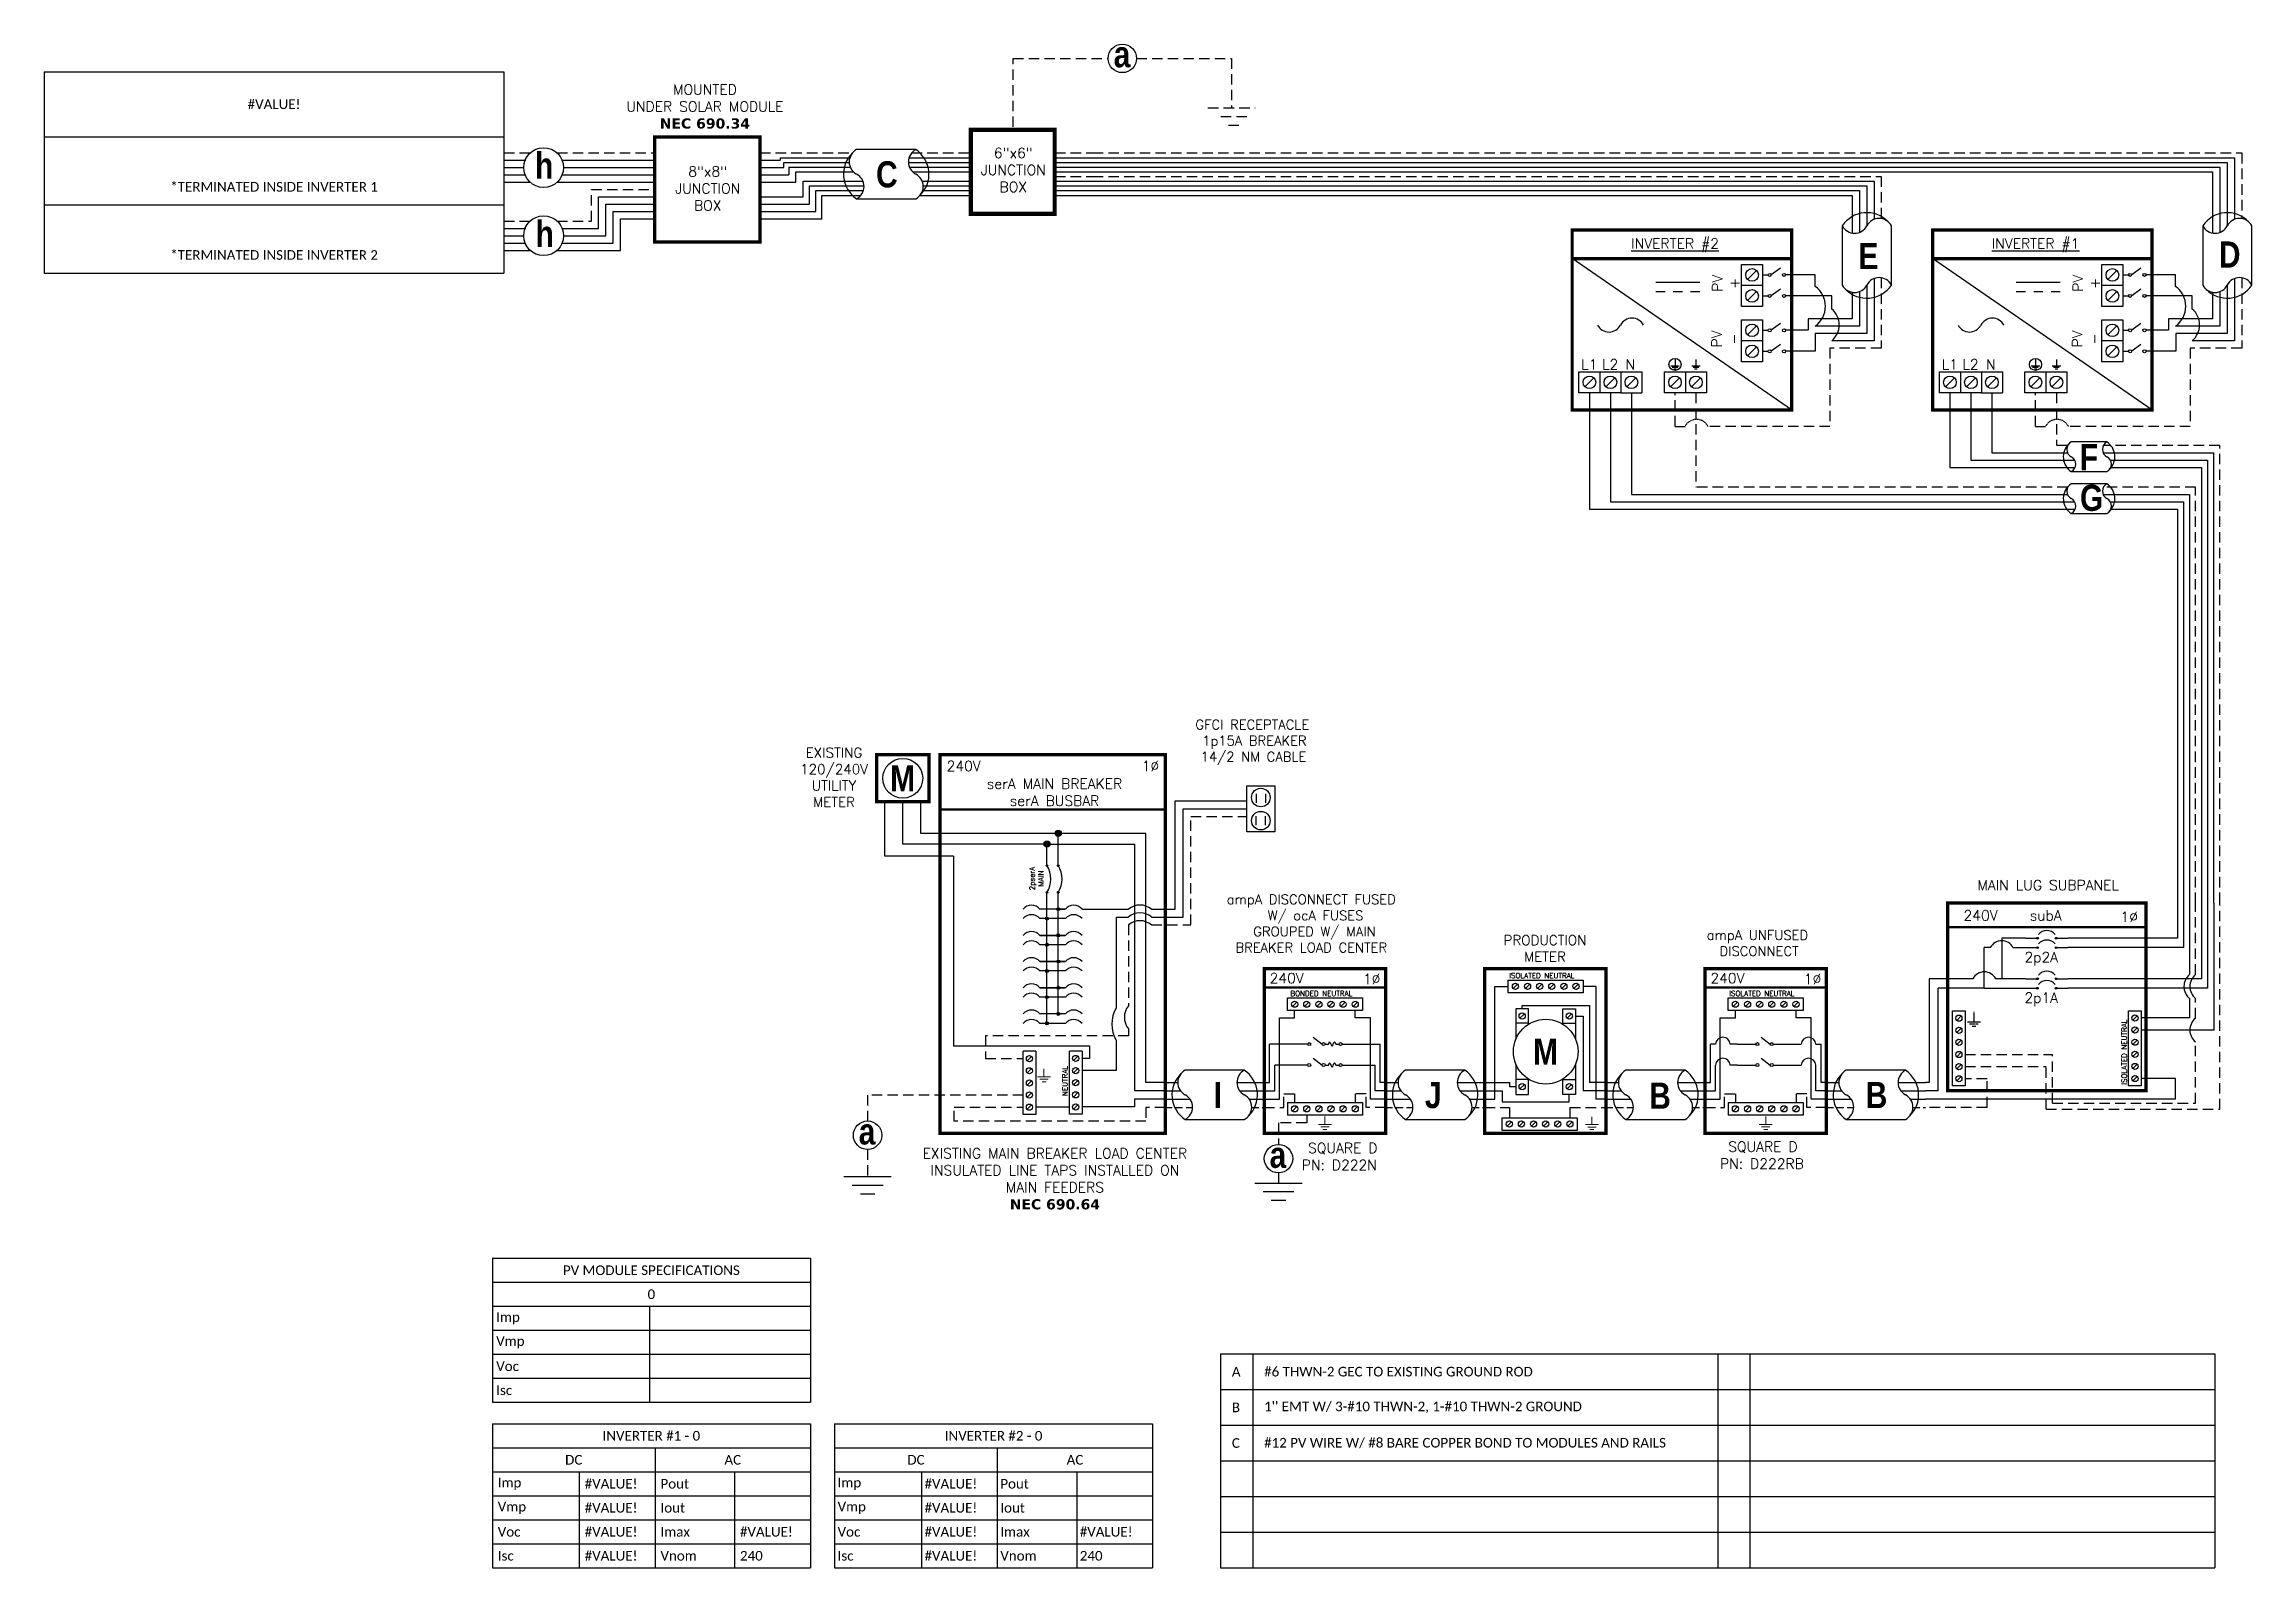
# Model space of a CAD drawing. Header units: feet. Extents: x 8709 to 9501, y 21611 to 22158.
import ezdxf

# ---------------------------------------------------------------- set-up
doc = ezdxf.new("R2010")
doc.units = ezdxf.units.FT
doc.header["$MEASUREMENT"] = 0
doc.linetypes.add('HIDDEN', pattern=[0.375, 0.25, -0.125])
for name, color, linetype in [('ONE LINE BLOCKS', 7, 'Continuous'), ('TABLES', 7, 'Continuous'), ('TEXT', 7, 'Continuous'), ('Z - TITLEBLOCK TXT', 7, 'Continuous')]:
    doc.layers.add(name, color=color, linetype=linetype)
doc.styles.add('ONE LINE TXT', font='techb___.ttf')
doc.styles.get("Standard").update_dxf_attribs({"font": 'simplex.shx'})

msp = doc.modelspace()

# ---------------------------------------------------------------- texts
at = {"color": 1, "linetype": 'Continuous'}
for s, p in [('%%UINVERTER #2', (9278.47, 22084.15)), ('%%UINVERTER #1', (9407.91, 22084.15))]:
    msp.add_text(s, height=3.6576, dxfattribs=at).set_placement(p)
at = {"color": 1, "linetype": 'Continuous', "char_height": 9.3833, "attachment_point": 1, "style": 'ONE LINE TXT'}
for s, insert in [('{\\W1;\\C256;a}', (9092.62, 22158.63)), ('{\\W1;\\C256;h}', (8884.84, 22118.65)), ('{\\W1;\\C256;C}', (9007.29, 22115.52)), ('{\\W1;\\C256;h}', (8885.04, 22094.18)), ('{\\W1;\\C256;D}', (9489.49, 22086.73)), ('{\\W1;\\C256;E}', (9360.05, 22086.19)), ('{\\W1;\\C256;F}', (9439.53, 22014)), ('{\\W1;\\C256;G}', (9439.62, 21999.4)), ('{\\W1;\\C256;I}', (9128.48, 21785)), ('{\\W1;\\C256;J}', (9204.39, 21785)), ('{\\W1;\\C256;B}', (9362.67, 21785))]:
    msp.add_mtext_dynamic_manual_height_columns(s, width=0.1385, gutter_width=2.13, heights=[0], dxfattribs=dict(at, insert=insert))
at = {"color": 1, "char_height": 3.658, "attachment_point": 5, "rotation": 90}
for s, width, insert in [('PV +', 2.8378, (9312.44, 22071.7)), ('PV +', 2.8378, (9441.87, 22071.7)), ('PV -', 2.8013, (9312.21, 22051.73)), ('PV -', 2.8013, (9441.64, 22051.73))]:
    msp.add_mtext_dynamic_manual_height_columns(s, width=width, gutter_width=0.75, heights=[0], dxfattribs=dict(at, insert=insert))
at = {"color": 1, "attachment_point": 5}
for s, insert, char_height in [('L1', (9263.42, 22042.57), 3.658), ('L2', (9270.89, 22042.6), 3.658), ('N', (9278.14, 22042.55), 3.66), ('L1', (9392.86, 22042.57), 3.658), ('L2', (9400.32, 22042.6), 3.658), ('N', (9407.57, 22042.55), 3.66)]:
    msp.add_mtext_dynamic_manual_height_columns(s, width=0.1481, gutter_width=0.75, heights=[0], dxfattribs=dict(at, insert=insert, char_height=char_height))

# ---------------------------------------------------------------- blocks, each defined once
blk = doc.blocks.new('*T23')
at = {"color": 0, "lineweight": -2, "transparency": 16777216}
for p, q in [((0, 0), (165.11, 0)), ((0, 0), (0, -72.27)), ((165.11, 0), (165.11, -72.27)), ((0, -23.32), (165.11, -23.32)), ((0, -47.8), (165.11, -47.8)), ((0, -72.27), (165.11, -72.27))]:
    blk.add_line(p, q, dxfattribs=at)
at = {"color": 0, "linetype": 'Continuous', "transparency": 16777216, "char_height": 3.4544, "width": 156.9097, "attachment_point": 5}
for s, insert in [('{\\fCalibri|b0|i0|c0;#VALUE!', (82.56, -11.66)), ('{\\fCalibri|b0|i0|c0;^J^J*TERMINATED INSIDE INVERTER 1', (82.56, -35.56)), ('{\\fCalibri|b0|i0|c0;^J^J*TERMINATED INSIDE INVERTER 2', (82.56, -60.03))]:
    blk.add_mtext(s, dxfattribs=dict(at, insert=insert))
blk = doc.blocks.new('8x8box')
at = {"lineweight": 50, "const_width": 1.19}
blk.add_lwpolyline([(37.78, 0), (0, 0), (0, 37.78), (37.78, 37.78)], close=True, dxfattribs=at)
at = {"color": 1, "char_height": 3.6576, "attachment_point": 5}
for s, width, insert in [(' \\PMOUNTED \\PUNDER SOLAR MODULE\\P{\\fVerdana|b1|i0|c0|p34;NEC 690.34}', 73.0127, (18.01, 51.7)), ('8"x8"  JUNCTION BOX ', 0.4767, (19.03, 19.26))]:
    blk.add_mtext_dynamic_manual_height_columns(s, width=width, gutter_width=7.17, heights=[0], dxfattribs=dict(at, insert=insert))
blk = doc.blocks.new('6x6box')
at = {"lineweight": 50, "const_width": 1.53}
blk.add_lwpolyline([(30.1, 0), (0, 0), (0, 30.1), (30.1, 30.1)], close=True, dxfattribs=at)
at = {"color": 1, "insert": (15.24, 15.71), "char_height": 3.6576, "width": 0.4767, "attachment_point": 5}
blk.add_mtext('6"x6"  JUNCTION BOX  ', dxfattribs=at)
blk = doc.blocks.new('2inverterSub')
at = {"layer": 'ONE LINE BLOCKS', "linetype": 'Continuous'}
h = blk.add_hatch(color=1, dxfattribs=at)
h.dxf.hatch_style = 1
edge = h.paths.add_edge_path()
edge.add_arc((40.28, 60.73), 0.291, 0, 360)
h = blk.add_hatch(color=1, dxfattribs=at)
h.dxf.hatch_style = 1
edge = h.paths.add_edge_path()
edge.add_arc((40.28, 57.35), 0.291, 0, 360)
h = blk.add_hatch(color=1, dxfattribs=at)
h.dxf.hatch_style = 1
edge = h.paths.add_edge_path()
edge.add_arc((46.96, 60.73), 0.291, 0, 360)
h = blk.add_hatch(color=1, dxfattribs=at)
h.dxf.hatch_style = 1
edge = h.paths.add_edge_path()
edge.add_arc((46.96, 57.35), 0.291, 0, 360)
h = blk.add_hatch(color=1, dxfattribs=at)
h.dxf.hatch_style = 1
edge = h.paths.add_edge_path()
edge.add_arc((40.28, 46.17), 0.291, 0, 360)
h = blk.add_hatch(color=1, dxfattribs=at)
h.dxf.hatch_style = 1
edge = h.paths.add_edge_path()
edge.add_arc((40.28, 42.79), 0.291, 0, 360)
h = blk.add_hatch(color=1, dxfattribs=at)
h.dxf.hatch_style = 1
edge = h.paths.add_edge_path()
edge.add_arc((46.96, 46.17), 0.291, 0, 360)
h = blk.add_hatch(color=1, dxfattribs=at)
h.dxf.hatch_style = 1
edge = h.paths.add_edge_path()
edge.add_arc((46.96, 42.79), 0.291, 0, 360)
at = {"color": 7, "linetype": 'Continuous'}
for p, q in [((90.5, 73.37), (90.5, 60.73)), ((99.2, 73.37), (99.2, 46.17)), ((36.09, 60.73), (27.43, 60.73)), ((27.43, 60.73), (27.43, 46.17)), ((90.5, 60.73), (51.15, 60.73)), ((17.02, 46.17), (1.34, 46.17)), ((1.34, 46.17), (1.34, 9)), ((36.09, 46.17), (25.26, 46.17)), ((99.2, 46.17), (51.15, 46.17)), ((1.34, 9), (0, 9))]:
    blk.add_line(p, q, dxfattribs=at)
at = {"color": 10, "linetype": 'Continuous'}
for p, q in [((92.67, 73.37), (92.67, 57.35)), ((101.37, 73.37), (101.37, 42.79)), ((21.14, 42.79), (21.14, 57.35)), ((23.31, 57.35), (21.14, 57.35)), ((31.55, 57.35), (36.09, 57.35)), ((92.67, 57.35), (51.15, 57.35)), ((21.14, 42.79), (4.63, 42.79)), ((4.63, 6), (4.63, 42.79)), ((21.14, 42.79), (36.09, 42.79)), ((101.37, 42.79), (51.15, 42.79)), ((4.63, 6), (0, 6))]:
    blk.add_line(p, q, dxfattribs=at)
at = {"color": 253, "linetype": 'Continuous'}
for p, q in [((94.85, 73.37), (94.85, 47.66)), ((103.55, 73.37), (103.55, 27.76)), ((94.85, 32.11), (77.54, 32.11)), ((94.85, 39.1), (94.85, 32.11)), ((103.55, 27.76), (77.54, 27.76)), ((89.88, 10.36), (77.54, 10.36)), ((89.88, 3), (89.88, 10.36)), ((89.88, 3), (0, 3))]:
    blk.add_line(p, q, dxfattribs=at)
at = {"color": 10, "linetype": 'Continuous'}
blk.add_arc((27.43, 55.19), 4.65, 27.66392, 152.33608, dxfattribs=at)
at = {"color": 7, "linetype": 'Continuous'}
blk.add_arc((21.14, 44.01), 4.65, 27.66392, 152.33608, dxfattribs=at)
at = {"color": 253, "linetype": 'Continuous'}
blk.add_arc((98.43, 43.38), 5.58, 129.92155, 230.07845, dxfattribs=at)
at = {"layer": 'ONE LINE BLOCKS', "lineweight": 50}
blk.add_line((8.04, 64.67), (79.2, 64.67), dxfattribs=at)
at = {"layer": 'ONE LINE BLOCKS', "lineweight": 50, "const_width": 1.19}
blk.add_lwpolyline([(8.04, 6.01), (8.04, 73.37), (79.2, 73.37), (79.2, 6.01)], close=True, dxfattribs=at)
at = {"layer": 'TEXT', "color": 92, "linetype": 'HIDDEN', "ltscale": 15}
for p, q in [((97.02, 47.66), (97.02, 73.37)), ((105.72, -0.66), (105.72, 73.37)), ((97.02, 32.03), (97.02, 39.1)), ((14.31, 18.99), (45.6, 18.99)), ((45.6, 1.52), (45.6, 18.99)), ((97.02, 1.52), (97.02, 23.48)), ((14.31, 14.64), (43.39, 14.64)), ((22.14, 10.28), (14.31, 10.28)), ((22.14, 0), (22.14, 10.28)), ((43.39, -0.66), (43.39, 14.64)), ((22.14, 0), (0, 0)), ((45.6, 1.52), (97.02, 1.52)), ((43.39, -0.66), (105.72, -0.66))]:
    blk.add_line(p, q, dxfattribs=at)
at = {"layer": 'TEXT', "color": 92, "linetype": 'HIDDEN', "flags": 128}
for points in [[(17.42, 34.26), (17.42, 30.76)], [(15.08, 30.76), (19.76, 30.76)], [(18.95, 29.89), (15.89, 29.89)], [(18.13, 29.02), (16.7, 29.02)]]:
    blk.add_lwpolyline(points, dxfattribs=at)
at = {"layer": 'TEXT', "color": 92, "linetype": 'Continuous', "ltscale": 4}
for centre in [(100.49, 43.38), (100.49, 27.76)]:
    blk.add_arc(centre, 5.51, 129.05896, 230.94104, dxfattribs=at)
at = {"layer": 'Z - TITLEBLOCK TXT', "color": 1, "linetype": 'Continuous'}
for p, q in [((9.77, 7.69), (9.77, 34.63)), ((9.77, 34.63), (14.31, 34.63)), ((14.31, 34.63), (14.31, 7.69)), ((73, 7.76), (73, 34.71)), ((73, 34.71), (77.54, 34.71)), ((77.54, 34.71), (77.54, 7.76)), ((14.31, 7.69), (9.77, 7.69)), ((77.54, 7.76), (73, 7.76))]:
    blk.add_line(p, q, dxfattribs=at)
at = {"layer": 'Z - TITLEBLOCK TXT', "color": 4, "linetype": 'Continuous'}
for p, q in [((12.83, 32.82), (11.25, 31.25)), ((76.06, 32.9), (74.49, 31.32)), ((12.83, 28.47), (11.25, 26.9)), ((12.83, 24.12), (11.25, 22.55)), ((76.06, 28.54), (74.49, 26.97)), ((76.06, 24.19), (74.49, 22.62)), ((12.83, 19.77), (11.25, 18.2)), ((76.06, 19.84), (74.49, 18.27)), ((12.83, 15.42), (11.25, 13.85)), ((12.83, 11.07), (11.25, 9.5)), ((76.06, 15.49), (74.49, 13.92)), ((76.06, 11.14), (74.49, 9.57))]:
    blk.add_line(p, q, dxfattribs=at)
at = {"layer": 'Z - TITLEBLOCK TXT', "color": 1, "linetype": 'Continuous', "flags": 128}
for points in [[(36.09, 60.73), (40.28, 60.73)], [(36.09, 60.73), (40.28, 60.73)], [(36.09, 57.35), (40.28, 57.35)], [(36.09, 57.35), (40.28, 57.35)], [(46.96, 60.73), (51.15, 60.73)], [(46.96, 57.35), (51.15, 57.35)], [(36.09, 46.17), (40.28, 46.17)], [(36.09, 46.17), (40.28, 46.17)], [(36.09, 42.79), (40.28, 42.79)], [(36.09, 42.79), (40.28, 42.79)], [(46.96, 46.17), (51.15, 46.17)], [(46.96, 42.79), (51.15, 42.79)]]:
    blk.add_lwpolyline(points, dxfattribs=at)
at = {"layer": 'Z - TITLEBLOCK TXT', "color": 1, "linetype": 'Continuous'}
for centre in [(40.28, 60.73), (40.28, 57.35), (46.96, 60.73), (46.96, 57.35), (40.28, 46.17), (40.28, 42.79), (46.96, 46.17), (46.96, 42.79)]:
    blk.add_circle(centre, 0.291, dxfattribs=at)
at = {"layer": 'Z - TITLEBLOCK TXT', "color": 4, "linetype": 'Continuous'}
for centre in [(12.04, 32.04), (75.27, 32.11), (12.04, 27.69), (12.04, 23.34), (75.27, 27.76), (75.27, 23.41), (12.04, 18.99), (75.27, 19.06), (12.04, 14.64), (12.04, 10.28), (75.27, 14.71), (75.27, 10.36)]:
    blk.add_circle(centre, 1.11, dxfattribs=at)
at = {"layer": 'Z - TITLEBLOCK TXT', "color": 1, "linetype": 'Continuous'}
for centre in [(43.62, 59.53), (43.62, 56.15), (43.62, 44.97), (43.62, 41.59)]:
    blk.add_arc(centre, 3.93, 40.3392, 139.6608, dxfattribs=at)
at = {"layer": 'TABLES', "color": 1, "linetype": 'Continuous'}
for s, p in [('2p2A', (35.59, 52.11)), ('2p1A', (35.59, 37.55))]:
    blk.add_text(s, height=3.658, dxfattribs=at).set_placement(p)
at = {"layer": 'TABLES', "color": 4, "linetype": 'Continuous'}
blk.add_text('ISOLATED NEUTRAL', height=1.8743, rotation=90, dxfattribs=at).set_placement((72.35, 8.12))
at = {"layer": 'TEXT', "color": 1, "attachment_point": 5}
for s, width, gutter_width, insert, char_height in [('MAIN LUG SUBPANEL ', 62.3984, 7.17, (44.08, 79.8), 3.6576), ('240V', 0.1481, 0.75, (19.83, 68.92), 3.658), ('subA', 0.1481, 0.75, (43.21, 68.92), 3.658), ('1∅', 0.1481, 0.75, (73.19, 68.41), 3.658)]:
    blk.add_mtext_dynamic_manual_height_columns(s, width=width, gutter_width=gutter_width, heights=[0], dxfattribs=dict(at, insert=insert, char_height=char_height))
blk = doc.blocks.new('*U14')
at = {"color": 7}
for p, q in [((-35.53, 9), (-31.05, 9)), ((-9.81, 9), (0, 9))]:
    blk.add_line(p, q, dxfattribs=at)
at = {"color": 7, "linetype": 'Continuous'}
for p, q in [((-7.14, 13.31), (-28.39, 13.31)), ((-28.39, -4.31), (-7.14, -4.31))]:
    blk.add_line(p, q, dxfattribs=at)
at = {"color": 10}
for p, q in [((-35.53, 6), (-30.11, 6)), ((-8.87, 6), (0, 6))]:
    blk.add_line(p, q, dxfattribs=at)
at = {"color": 253}
for p, q in [((-35.53, 3), (-26.66, 3)), ((-5.41, 3), (0, 3))]:
    blk.add_line(p, q, dxfattribs=at)
at = {"color": 92, "linetype": 'HIDDEN', "ltscale": 10}
for p, q in [((-4.48, 0), (0, 0)), ((-35.53, 0), (-25.72, 0))]:
    blk.add_line(p, q, dxfattribs=at)
at = {"color": 7, "linetype": 'Continuous'}
for centre, start, end in [((-22.54, 4.5), 133.97324, 236.42648), ((-12.99, 4.5), 313.97324, 56.42648)]:
    blk.add_arc(centre, 10.58, start, end, dxfattribs=at)
at = {"linetype": 'Continuous'}
for centre, start, end in [((-26.08, 8.91), 117.66392, 242.33608), ((-4.83, 8.91), 117.66392, 242.33608), ((-30.7, 0.09), 297.66392, 62.33608), ((-9.45, 0.09), 297.66392, 62.33608)]:
    blk.add_arc(centre, 4.98, start, end, dxfattribs=at)
blk = doc.blocks.new('unfusedDisconnect')
at = {"lineweight": 50}
blk.add_line((-43.61, 43.06), (0, 43.06), dxfattribs=at)
at = {"color": 253, "linetype": 'Continuous'}
for p, q in [((-38.16, 3), (-38.16, 32.17)), ((-38.16, 32.17), (-32.67, 32.17)), ((-32.67, 32.17), (-32.67, 34.78)), ((-10.92, 32.17), (-10.92, 34.78)), ((-5.43, 32.17), (-10.92, 32.17)), ((-5.43, 3), (-5.43, 32.17)), ((-43.61, 3), (-38.16, 3)), ((0, 3), (-5.43, 3))]:
    blk.add_line(p, q, dxfattribs=at)
at = {"color": 1, "linetype": 'Continuous'}
for p, q in [((-35.27, 34.78), (-35.27, 39.32)), ((-35.27, 39.32), (-8.32, 39.32)), ((-8.32, 34.78), (-35.27, 34.78)), ((-8.32, 39.32), (-8.32, 34.78)), ((-23.43, 25.18), (-20.16, 22.74)), ((-31.89, 22.73), (-25.32, 22.73)), ((-23.43, 17.65), (-20.16, 15.2)), ((-19.08, 22.73), (-11.7, 22.73)), ((-31.89, 15.2), (-25.32, 15.2)), ((-19.08, 15.2), (-11.7, 15.19)), ((-35.27, 1.76), (-8.32, 1.76)), ((-35.27, 1.76), (-35.27, -2.78)), ((-8.32, 1.76), (-8.32, -2.78)), ((-8.32, -2.78), (-35.27, -2.78))]:
    blk.add_line(p, q, dxfattribs=at)
at = {"color": 4, "linetype": 'Continuous'}
for p, q in [((-31.89, 37.83), (-33.46, 36.26)), ((-27.53, 37.83), (-29.11, 36.26)), ((-23.18, 37.83), (-24.76, 36.26)), ((-18.83, 37.83), (-20.41, 36.26)), ((-14.48, 37.83), (-16.06, 36.26)), ((-10.13, 37.83), (-11.7, 36.26)), ((-31.89, 0.28), (-33.46, -1.3)), ((-27.53, 0.28), (-29.11, -1.3)), ((-23.18, 0.28), (-24.76, -1.3)), ((-18.83, 0.28), (-20.41, -1.3)), ((-14.48, 0.28), (-16.06, -1.3)), ((-10.13, 0.28), (-11.7, -1.3))]:
    blk.add_line(p, q, dxfattribs=at)
at = {"color": 7, "linetype": 'Continuous'}
for p, q in [((-41.66, 9), (-41.66, 22.73)), ((-39.8, 22.73), (-41.66, 22.73)), ((-31.89, 22.73), (-34.52, 22.73)), ((-11.7, 22.73), (-9.07, 22.73)), ((-3.79, 22.73), (-1.93, 22.73)), ((-1.93, 9), (-1.93, 22.73))]:
    blk.add_line(p, q, dxfattribs=at)
at = {"color": 7}
for p, q in [((-43.61, 9), (-41.66, 9)), ((0, 9), (-1.93, 9))]:
    blk.add_line(p, q, dxfattribs=at)
at = {"color": 10, "linetype": 'Continuous'}
for p, q in [((-39.8, 6), (-39.8, 15.2)), ((-31.89, 15.2), (-34.52, 15.2)), ((-11.7, 15.2), (-9.07, 15.2)), ((-3.79, 6), (-3.79, 15.2)), ((-43.61, 6), (-39.8, 6)), ((0, 6), (-3.79, 6))]:
    blk.add_line(p, q, dxfattribs=at)
at = {"color": 92, "linetype": 'HIDDEN', "ltscale": 15}
for p, q in [((-43.61, 0), (-36.58, 0)), ((-36.58, 0), (-36.58, 4.9)), ((-36.58, 4.9), (-32.67, 4.9)), ((-32.67, 4.9), (-32.67, 1.76)), ((-7.01, 4.9), (-10.92, 4.9)), ((-10.92, 4.9), (-10.92, 1.76)), ((-7.01, 0), (-7.01, 4.9)), ((0, 0), (-7.01, 0))]:
    blk.add_line(p, q, dxfattribs=at)
at = {"lineweight": 50, "const_width": 1.19}
blk.add_lwpolyline([(-43.61, -9.34), (-43.61, 49.84), (0, 49.84), (0, -9.34)], close=True, dxfattribs=at)
at = {"color": 92, "linetype": 'Continuous', "lineweight": 5, "ltscale": 0.05, "flags": 128}
for points in [[(-24.14, -6.17), (-19.45, -6.17)], [(-20.27, -7.03), (-23.32, -7.03)], [(-21.08, -7.9), (-22.51, -7.9)], [(-21.8, -3.32), (-21.8, -6.17)]]:
    blk.add_lwpolyline(points, dxfattribs=at)
at = {"color": 4, "linetype": 'Continuous'}
for centre in [(-32.67, 37.05), (-28.32, 37.05), (-23.97, 37.05), (-19.62, 37.05), (-15.27, 37.05), (-10.92, 37.05), (-32.67, -0.51), (-28.32, -0.51), (-23.97, -0.51), (-19.62, -0.51), (-15.27, -0.51), (-10.92, -0.51)]:
    blk.add_circle(centre, 1.11, dxfattribs=at)
at = {"color": 1, "linetype": 'Continuous'}
for centre in [(-24.78, 22.73), (-19.62, 22.73), (-24.78, 15.2), (-19.62, 15.2)]:
    blk.add_circle(centre, 0.541, dxfattribs=at)
at = {"color": 7, "linetype": 'Continuous'}
for centre in [(-37.16, 22.58), (-6.43, 22.58)]:
    blk.add_arc(centre, 2.64, 3.28193, 176.71807, dxfattribs=at)
at = {"color": 10, "linetype": 'Continuous'}
for centre in [(-37.16, 15.04), (-6.43, 15.04)]:
    blk.add_arc(centre, 2.64, 3.28193, 176.71807, dxfattribs=at)
at = {"color": 4, "linetype": 'Continuous'}
blk.add_text('ISOLATED NEUTRAL', height=1.8743, dxfattribs=at).set_placement((-34.91, 39.97))
at = {"color": 1}
for s, width, gutter_width, heights, insert, char_height, attachment_point in [('\\A1;\\pi12.228;ampA UNFUSED \\P\\pi16.834;DISCONNECT', 64.922, 0, [11.89], (-55.21, 63.58), 3.4544, 1), ('240V', 0.1481, 0.75, [0], (-35.55, 46.4), 3.658, 5), ('1∅', 0.1481, 0.75, [0], (-4.98, 46.1), 3.658, 5), ('\\A1;\\pi11.999,t30.287;SQUARE D\\P\\pi9.0377,t27.326;PN: D222RB', 51.6906, 0.203, [45.94], (-47.25, -12.27), 3.6576, 1)]:
    blk.add_mtext_dynamic_manual_height_columns(s, width=width, gutter_width=gutter_width, heights=heights, dxfattribs=dict(at, insert=insert, char_height=char_height, attachment_point=attachment_point))
blk = doc.blocks.new('*U28')
at = {"color": 7}
for name, p in [('unfusedDisconnect', (0, 0)), ('*U14', (-43.61, 0))]:
    blk.add_blockref(name, p, dxfattribs=at)
at = {"layer": 'Z - TITLEBLOCK TXT', "color": 1, "linetype": 'Continuous', "insert": (-63.63, 8.88), "char_height": 9.3833, "attachment_point": 1, "style": 'ONE LINE TXT'}
blk.add_mtext_dynamic_manual_height_columns('{\\W1;\\C256;B}', width=0.1385, gutter_width=2.13, heights=[0], dxfattribs=at)
blk = doc.blocks.new('fusedDisconnect')
at = {"lineweight": 50}
blk.add_line((-43.61, 43.06), (0, 43.06), dxfattribs=at)
at = {"color": 253, "linetype": 'Continuous'}
for p, q in [((-38.16, 3), (-38.16, 32.17)), ((-38.16, 32.17), (-32.67, 32.17)), ((-32.67, 32.17), (-32.67, 34.78)), ((-10.92, 32.17), (-10.92, 34.78)), ((-5.43, 32.17), (-10.92, 32.17)), ((-5.43, 3), (-5.43, 32.17)), ((-43.61, 3), (-38.16, 3)), ((0, 3), (-5.43, 3))]:
    blk.add_line(p, q, dxfattribs=at)
at = {"color": 1, "linetype": 'Continuous'}
for p, q in [((-35.27, 34.78), (-35.27, 39.32)), ((-35.27, 39.32), (-8.32, 39.32)), ((-8.32, 34.78), (-35.27, 34.78)), ((-8.32, 39.32), (-8.32, 34.78)), ((-26.07, 25.18), (-22.81, 22.74)), ((-26.07, 17.65), (-22.81, 15.2)), ((-21.73, 22.73), (-20.49, 22.73)), ((-17.94, 22.73), (-16.7, 22.73)), ((-21.73, 15.2), (-20.49, 15.2)), ((-17.94, 15.2), (-16.7, 15.2)), ((-35.27, 1.76), (-8.32, 1.76)), ((-35.27, 1.76), (-35.27, -2.78)), ((-8.32, 1.76), (-8.32, -2.78)), ((-8.32, -2.78), (-35.27, -2.78))]:
    blk.add_line(p, q, dxfattribs=at)
at = {"color": 4, "linetype": 'Continuous'}
for p, q in [((-31.89, 37.83), (-33.46, 36.26)), ((-27.53, 37.83), (-29.11, 36.26)), ((-23.18, 37.83), (-24.76, 36.26)), ((-18.83, 37.83), (-20.41, 36.26)), ((-14.48, 37.83), (-16.06, 36.26)), ((-10.13, 37.83), (-11.7, 36.26)), ((-31.89, 0.28), (-33.46, -1.3)), ((-27.53, 0.28), (-29.11, -1.3)), ((-23.18, 0.28), (-24.76, -1.3)), ((-18.83, 0.28), (-20.41, -1.3)), ((-14.48, 0.28), (-16.06, -1.3)), ((-10.13, 0.28), (-11.7, -1.3))]:
    blk.add_line(p, q, dxfattribs=at)
at = {"color": 7, "linetype": 'Continuous'}
for p, q in [((-27.97, 22.73), (-41.66, 22.73)), ((-41.66, 9), (-41.66, 22.73)), ((-15.62, 22.73), (-1.93, 22.73)), ((-1.93, 9), (-1.93, 22.73))]:
    blk.add_line(p, q, dxfattribs=at)
at = {"color": 7}
for p, q in [((-43.61, 9), (-41.66, 9)), ((0, 9), (-1.93, 9))]:
    blk.add_line(p, q, dxfattribs=at)
at = {"color": 10, "linetype": 'Continuous'}
for p, q in [((-27.97, 15.2), (-39.8, 15.2)), ((-39.8, 6), (-39.8, 15.2)), ((-15.62, 15.2), (-3.79, 15.19)), ((-3.79, 6), (-3.79, 15.2)), ((-43.61, 6), (-39.8, 6)), ((0, 6), (-3.79, 6))]:
    blk.add_line(p, q, dxfattribs=at)
at = {"color": 92, "linetype": 'HIDDEN', "ltscale": 15}
for p, q in [((-43.61, 0), (-36.58, 0)), ((-36.58, 0), (-36.58, 4.9)), ((-36.58, 4.9), (-32.67, 4.9)), ((-32.67, 4.9), (-32.67, 1.76)), ((-7.01, 4.9), (-10.92, 4.9)), ((-10.92, 4.9), (-10.92, 1.76)), ((-7.01, 0), (-7.01, 4.9)), ((0, 0), (-7.01, 0)), ((-28.32, -5.55), (-38.48, -5.55)), ((-38.48, -5.55), (-38.48, -13.28)), ((-28.32, -2.78), (-28.32, -5.55)), ((-38.48, -23.51), (-38.48, -27.17))]:
    blk.add_line(p, q, dxfattribs=at)
at = {"lineweight": 50, "const_width": 1.19}
blk.add_lwpolyline([(-43.61, -9.34), (-43.61, 49.84), (0, 49.84), (0, -9.34)], close=True, dxfattribs=at)
at = {"color": 92, "linetype": 'Continuous', "lineweight": 5, "ltscale": 0.05, "flags": 128}
for points in [[(-24.14, -6.17), (-19.45, -6.17)], [(-20.27, -7.03), (-23.32, -7.03)], [(-21.08, -7.9), (-22.51, -7.9)], [(-21.8, -3.32), (-21.8, -6.17)]]:
    blk.add_lwpolyline(points, dxfattribs=at)
at = {"color": 92, "linetype": 'Continuous', "ltscale": 4, "flags": 128}
for points in [[(-46.96, -27.17), (-30, -27.17)], [(-32.93, -30.31), (-44.02, -30.31)], [(-35.87, -33.46), (-41.08, -33.46)]]:
    blk.add_lwpolyline(points, dxfattribs=at)
at = {"color": 4, "linetype": 'Continuous'}
for centre in [(-32.67, 37.05), (-28.32, 37.05), (-23.97, 37.05), (-19.62, 37.05), (-15.27, 37.05), (-10.92, 37.05), (-32.67, -0.51), (-28.32, -0.51), (-23.97, -0.51), (-19.62, -0.51), (-15.27, -0.51), (-10.92, -0.51)]:
    blk.add_circle(centre, 1.11, dxfattribs=at)
at = {"color": 1, "linetype": 'Continuous'}
for centre in [(-27.43, 22.73), (-22.27, 22.73), (-16.16, 22.73), (-27.43, 15.2), (-22.27, 15.2), (-16.16, 15.19)]:
    blk.add_circle(centre, 0.541, dxfattribs=at)
at = {"color": 7, "linetype": 'Continuous'}
blk.add_circle((-38.48, -18.39), 5.11, dxfattribs=at)
at = {"color": 1, "linetype": 'Continuous'}
for points in [[(-20.49, 22.73), (-20.12, 23.49), (-19.22, 21.97), (-18.39, 23.49), (-17.94, 22.73)], [(-20.49, 15.2), (-20.12, 15.96), (-19.22, 14.43), (-18.39, 15.96), (-17.94, 15.2)]]:
    blk.add_spline(points, degree=3, dxfattribs=at)
at = {"color": 4, "linetype": 'Continuous'}
blk.add_text('BONDED NEUTRAL', height=1.8743, dxfattribs=at).set_placement((-34.19, 39.97))
at = {"color": 1}
for s, width, gutter_width, heights, insert, char_height, attachment_point in [('\\A1;\\pi1.8138;ampA DISCONNECT FUSED \\P\\pi16.536;W/ ocA FUSES\\P\\pi11.355;GROUPED W/ MAIN \\P\\pi4.9392;BREAKER LOAD CENTER', 71.8931, 92.23, [24.13], (-58.88, 76.39), 3.4544, 1), ('240V', 0.1481, 0.75, [0], (-35.55, 46.4), 3.658, 5), ('1∅', 0.1481, 0.75, [0], (-4.98, 46.1), 3.658, 5), ('\\A1;\\pi7.3884,t25.676;SQUARE D\\P\\pi5.1241,t23.412;PN: D222N', 35.0816, 28.88, [13.54], (-35.24, -12.75), 3.6576, 1)]:
    blk.add_mtext_dynamic_manual_height_columns(s, width=width, gutter_width=gutter_width, heights=heights, dxfattribs=dict(at, insert=insert, char_height=char_height, attachment_point=attachment_point))
at = {"color": 1, "linetype": 'Continuous', "insert": (-41.67, -12.34), "char_height": 9.3833, "attachment_point": 1, "style": 'ONE LINE TXT'}
blk.add_mtext_dynamic_manual_height_columns('{\\W1;\\C256;a}', width=0.1385, gutter_width=2.13, heights=[0], dxfattribs=at)
blk = doc.blocks.new('*U20')
at = {"color": 7}
for p, q in [((-35.53, 9), (-31.05, 9)), ((-9.81, 9), (0, 9))]:
    blk.add_line(p, q, dxfattribs=at)
at = {"color": 7, "linetype": 'Continuous'}
for p, q in [((-7.14, 13.31), (-28.39, 13.31)), ((-28.39, -4.31), (-7.14, -4.31))]:
    blk.add_line(p, q, dxfattribs=at)
at = {"color": 10}
for p, q in [((-35.53, 6), (-30.11, 6)), ((-8.87, 6), (0, 6))]:
    blk.add_line(p, q, dxfattribs=at)
at = {"color": 253}
for p, q in [((-35.53, 3), (-26.66, 3)), ((-5.41, 3), (0, 3))]:
    blk.add_line(p, q, dxfattribs=at)
at = {"color": 92, "linetype": 'HIDDEN', "ltscale": 10}
for p, q in [((-4.48, 0), (0, 0)), ((-35.53, 0), (-25.72, 0))]:
    blk.add_line(p, q, dxfattribs=at)
at = {"color": 7, "linetype": 'Continuous'}
for centre, start, end in [((-22.54, 4.5), 133.97324, 236.42648), ((-12.99, 4.5), 313.97324, 56.42648)]:
    blk.add_arc(centre, 10.58, start, end, dxfattribs=at)
at = {"linetype": 'Continuous'}
for centre, start, end in [((-26.08, 8.91), 117.66392, 242.33608), ((-4.83, 8.91), 117.66392, 242.33608), ((-30.7, 0.09), 297.66392, 62.33608), ((-9.45, 0.09), 297.66392, 62.33608)]:
    blk.add_arc(centre, 4.98, start, end, dxfattribs=at)
blk = doc.blocks.new('*U21')
at = {"color": 7}
for name, p in [('fusedDisconnect', (0, 0)), ('*U20', (-43.61, 0))]:
    blk.add_blockref(name, p, dxfattribs=at)
blk = doc.blocks.new('productionMeter')
at = {"color": 253, "linetype": 'Continuous'}
for p, q in [((-39.9, 3), (-39.9, 43.45)), ((-39.9, 43.45), (-35.13, 43.45)), ((-3.71, 43.45), (-8.18, 43.45)), ((-3.71, 43.45), (-3.71, 3)), ((-43.61, 3), (-39.9, 3)), ((0, 3), (-3.71, 3))]:
    blk.add_line(p, q, dxfattribs=at)
at = {"color": 1, "linetype": 'Continuous'}
for p, q in [((-35.13, 41.18), (-35.13, 45.72)), ((-35.13, 45.72), (-8.18, 45.72)), ((-8.18, 41.18), (-35.13, 41.18)), ((-8.18, 45.72), (-8.18, 41.18)), ((-32.38, 35.4), (-32.38, 24.5)), ((-27.84, 35.4), (-32.38, 35.4)), ((-27.84, 29.86), (-27.84, 35.4)), ((-15.47, 29.86), (-15.47, 35.4)), ((-15.47, 35.4), (-10.93, 35.4)), ((-10.93, 35.4), (-10.93, 24.5)), ((-27.84, 30.21), (-32.38, 30.21)), ((-15.47, 30.21), (-10.93, 30.21)), ((-32.38, 15.55), (-32.38, 4.64)), ((-27.84, 10.04), (-32.38, 10.04)), ((-27.84, 4.64), (-27.84, 10.18)), ((-15.47, 4.64), (-15.47, 10.18)), ((-15.47, 10.04), (-10.93, 10.04)), ((-10.93, 15.55), (-10.93, 4.64)), ((-32.38, 4.64), (-27.84, 4.64)), ((-10.93, 4.64), (-15.47, 4.64)), ((-37.32, -8.24), (-37.32, -3.7)), ((-37.32, -3.7), (-10.37, -3.7)), ((-10.37, -3.7), (-10.37, -8.24)), ((-10.37, -8.24), (-37.32, -8.24))]:
    blk.add_line(p, q, dxfattribs=at)
at = {"color": 4, "linetype": 'Continuous'}
for p, q in [((-31.74, 44.23), (-33.32, 42.66)), ((-27.39, 44.23), (-28.97, 42.66)), ((-23.04, 44.23), (-24.62, 42.66)), ((-18.69, 44.23), (-20.26, 42.66)), ((-14.34, 44.23), (-15.91, 42.66)), ((-9.99, 44.23), (-11.56, 42.66)), ((-29.33, 33.59), (-30.9, 32.02)), ((-12.41, 33.59), (-13.98, 32.02)), ((-29.33, 8.23), (-30.9, 6.66)), ((-12.41, 8.23), (-13.98, 6.66)), ((-33.93, -5.19), (-35.51, -6.76)), ((-29.58, -5.19), (-31.15, -6.76)), ((-25.23, -5.19), (-26.8, -6.76)), ((-20.88, -5.19), (-22.45, -6.76)), ((-16.53, -5.19), (-18.1, -6.76)), ((-12.18, -5.19), (-13.75, -6.76))]:
    blk.add_line(p, q, dxfattribs=at)
at = {"color": 7}
for p, q in [((-30.11, 35.4), (-30.11, 36.59)), ((-30.11, 36.59), (-5.98, 36.59)), ((-5.98, 36.59), (-5.98, 9)), ((-43.61, 9), (-34.54, 9)), ((-34.54, 7.44), (-34.54, 9)), ((0, 9), (-5.98, 9)), ((-32.38, 7.44), (-34.54, 7.44))]:
    blk.add_line(p, q, dxfattribs=at)
at = {"color": 10, "linetype": 'Continuous'}
for p, q in [((-10.93, 32.81), (-8.25, 32.81)), ((-8.25, 32.81), (-8.25, 6)), ((-43.61, 6), (-37.24, 6)), ((-37.24, 6), (-37.24, 2.05)), ((-37.24, 2.05), (-13.2, 2.05)), ((-13.2, 2.05), (-13.2, 4.64)), ((0, 6), (-8.25, 6))]:
    blk.add_line(p, q, dxfattribs=at)
at = {"color": 92, "linetype": 'HIDDEN', "ltscale": 15}
for p, q in [((-43.61, 0), (-34.72, 0)), ((-12.97, 0), (-12.97, -3.7)), ((-12.97, 0), (0, 0)), ((-34.72, 0), (-34.72, -3.7))]:
    blk.add_line(p, q, dxfattribs=at)
at = {"lineweight": 50, "const_width": 1.19}
blk.add_lwpolyline([(-43.61, -9.34), (-43.61, 49.84), (0, 49.84), (0, -9.34)], close=True, dxfattribs=at)
at = {"color": 92, "linetype": 'Continuous', "lineweight": 5, "ltscale": 0.05, "flags": 128}
for points in [[(-2.7, -6.18), (-7.38, -6.18)], [(-6.57, -7.05), (-3.51, -7.05)], [(-5.76, -7.91), (-4.32, -7.91)], [(-5.04, -3.33), (-5.04, -6.18)]]:
    blk.add_lwpolyline(points, dxfattribs=at)
at = {"color": 4, "linetype": 'Continuous'}
for centre in [(-32.53, 43.45), (-28.18, 43.45), (-23.83, 43.45), (-19.48, 43.45), (-15.13, 43.45), (-10.78, 43.45), (-30.11, 32.81), (-13.2, 32.81), (-30.11, 7.44), (-13.2, 7.44), (-34.72, -5.97), (-30.37, -5.97), (-26.02, -5.97), (-21.67, -5.97), (-17.32, -5.97), (-12.97, -5.97)]:
    blk.add_circle(centre, 1.11, dxfattribs=at)
at = {"linetype": 'Continuous'}
blk.add_circle((-21.65, 20.02), 11.62, dxfattribs=at)
at = {"color": 4, "linetype": 'Continuous'}
blk.add_text('ISOLATED NEUTRAL', height=1.8743, dxfattribs=at).set_placement((-34.77, 46.37))
at = {"color": 253, "linetype": 'Continuous', "style": 'ONE LINE TXT'}
blk.add_text('M', height=9.38, dxfattribs=at).set_placement((-26.21, 15.31))
at = {"color": 1, "insert": (-21.93, 57.08), "char_height": 3.5433, "attachment_point": 5}
blk.add_mtext_dynamic_manual_height_columns('PRODUCTION METER', width=1.3203, gutter_width=7.17, heights=[0], dxfattribs=at)
blk = doc.blocks.new('*U18')
at = {"color": 7}
blk.add_blockref('productionMeter', (0, 0), dxfattribs=at)
blk = doc.blocks.new('lineTapPanel')
at = {"linetype": 'Continuous'}
h = blk.add_hatch(color=254, dxfattribs=at)
h.dxf.hatch_style = 1
edge = h.paths.add_edge_path()
edge.add_arc((-42.47, 94.51), 1.11, 0, 360)
h = blk.add_hatch(color=254, dxfattribs=at)
h.dxf.hatch_style = 1
edge = h.paths.add_edge_path()
edge.add_arc((-38.44, 98.34), 1.11, 0, 360)
h = blk.add_hatch(color=1, dxfattribs=at)
h.dxf.hatch_style = 1
edge = h.paths.add_edge_path()
edge.add_arc((-42.47, 86.8), 0.291, 0, 360)
h = blk.add_hatch(color=1, dxfattribs=at)
h.dxf.hatch_style = 1
edge = h.paths.add_edge_path()
edge.add_arc((-38.44, 86.8), 0.291, 0, 360)
h = blk.add_hatch(color=1, dxfattribs=at)
h.dxf.hatch_style = 1
edge = h.paths.add_edge_path()
edge.add_arc((-42.47, 77.16), 0.291, 0, 360)
h = blk.add_hatch(color=1, dxfattribs=at)
h.dxf.hatch_style = 1
edge = h.paths.add_edge_path()
edge.add_arc((-38.44, 71.16), 0.528, 0, 360)
h = blk.add_hatch(color=1, dxfattribs=at)
h.dxf.hatch_style = 1
edge = h.paths.add_edge_path()
edge.add_arc((-38.44, 77.16), 0.291, 0, 360)
h = blk.add_hatch(color=1, dxfattribs=at)
h.dxf.hatch_style = 1
edge = h.paths.add_edge_path()
edge.add_arc((-42.47, 67.78), 0.528, 0, 360)
h = blk.add_hatch(color=1, dxfattribs=at)
h.dxf.hatch_style = 1
edge = h.paths.add_edge_path()
edge.add_arc((-42.47, 58.38), 0.528, 0, 360)
h = blk.add_hatch(color=1, dxfattribs=at)
h.dxf.hatch_style = 1
edge = h.paths.add_edge_path()
edge.add_arc((-38.44, 61.76), 0.528, 0, 360)
h = blk.add_hatch(color=1, dxfattribs=at)
h.dxf.hatch_style = 1
edge = h.paths.add_edge_path()
edge.add_arc((-42.47, 48.98), 0.528, 0, 360)
h = blk.add_hatch(color=1, dxfattribs=at)
h.dxf.hatch_style = 1
edge = h.paths.add_edge_path()
edge.add_arc((-38.44, 52.36), 0.528, 0, 360)
h = blk.add_hatch(color=1, dxfattribs=at)
h.dxf.hatch_style = 1
edge = h.paths.add_edge_path()
edge.add_arc((-42.47, 39.58), 0.528, 0, 360)
h = blk.add_hatch(color=1, dxfattribs=at)
h.dxf.hatch_style = 1
edge = h.paths.add_edge_path()
edge.add_arc((-38.44, 42.95), 0.528, 0, 360)
h = blk.add_hatch(color=1, dxfattribs=at)
h.dxf.hatch_style = 1
edge = h.paths.add_edge_path()
edge.add_arc((-38.44, 33.55), 0.528, 0, 360)
h = blk.add_hatch(color=1, dxfattribs=at)
h.dxf.hatch_style = 1
edge = h.paths.add_edge_path()
edge.add_arc((-42.47, 30.17), 0.528, 0, 360)
at = {"color": 155, "true_color": 0x647190}
blk.add_line((-80.92, 126.59), (0, 126.59), dxfattribs=at)
at = {"color": 253, "linetype": 'Continuous'}
for p, q in [((-100.73, 90.2), (-100.73, 109.7)), ((-76.04, 90.2), (-100.73, 90.2)), ((-76.04, 90.2), (-76.04, 22.16)), ((-76.04, 22.16), (-27.25, 22.16)), ((-27.25, 17.57), (-29.89, 17.57)), ((-27.25, 22.16), (-27.25, 17.57)), ((-11.01, 0.16), (-29.89, 0.16)), ((0, 3), (-11.01, 3)), ((-11.01, 3), (-11.01, 0.16))]:
    blk.add_line(p, q, dxfattribs=at)
at = {"color": 10, "linetype": 'Continuous'}
for p, q in [((-94.24, 94.51), (-94.24, 109.7)), ((-43.58, 94.51), (-94.24, 94.51)), ((-42.47, 87.09), (-42.47, 93.4)), ((-41.36, 94.51), (-10.98, 94.51)), ((-10.98, 6), (-10.98, 94.51)), ((-42.47, 30.17), (-42.47, 76.87)), ((-35.88, 67.78), (-45.04, 67.78)), ((-35.88, 58.38), (-45.04, 58.38)), ((-35.88, 48.98), (-45.04, 48.98)), ((-35.88, 39.58), (-45.04, 39.58)), ((-35.88, 30.17), (-45.04, 30.17)), ((0, 6), (-10.98, 6))]:
    blk.add_line(p, q, dxfattribs=at)
at = {"color": 7, "linetype": 'Continuous'}
for p, q in [((-87.75, 98.34), (-87.75, 109.7)), ((-39.56, 98.34), (-87.75, 98.34)), ((-38.44, 87.09), (-38.44, 97.23)), ((-6.96, 9), (-6.96, 98.34)), ((-38.44, 61.76), (-38.44, 76.87)), ((-35.88, 71.16), (-45.04, 71.16)), ((-38.44, 71.16), (-35.88, 71.16)), ((-45.04, 61.76), (-35.88, 61.76)), ((-35.88, 61.76), (-45.04, 61.76)), ((-38.44, 52.36), (-38.44, 61.76)), ((-45.04, 52.36), (-35.88, 52.36)), ((-35.88, 52.36), (-45.04, 52.36)), ((-38.44, 42.95), (-38.44, 52.36)), ((-45.04, 42.95), (-35.88, 42.95)), ((-35.88, 42.95), (-45.04, 42.95)), ((-38.44, 33.55), (-38.44, 42.95)), ((-35.88, 33.55), (-45.04, 33.55))]:
    blk.add_line(p, q, dxfattribs=at)
at = {"lineweight": 50}
blk.add_line((-80.92, 106.95), (0, 106.95), dxfattribs=at)
at = {"color": 7}
for p, q in [((-6.96, 98.34), (-37.33, 98.34)), ((0, 9), (-6.96, 9))]:
    blk.add_line(p, q, dxfattribs=at)
at = {"color": 1, "linetype": 'Continuous'}
for p, q in [((-51.03, -2.51), (-51.03, 20.23)), ((-46.49, 20.23), (-51.03, 20.23)), ((-46.49, 20.23), (-46.49, -2.51)), ((-34.43, -2.43), (-34.43, 20.16)), ((-29.89, 20.16), (-34.43, 20.16)), ((-29.89, 20.16), (-29.89, -2.43)), ((-46.49, -2.51), (-51.03, -2.51)), ((-29.89, -2.43), (-34.43, -2.43))]:
    blk.add_line(p, q, dxfattribs=at)
at = {"color": 4, "linetype": 'Continuous'}
for p, q in [((-47.97, 18.28), (-49.55, 16.71)), ((-31.37, 18.35), (-32.94, 16.78)), ((-47.97, 13.93), (-49.55, 12.36)), ((-47.97, 9.58), (-49.55, 8.01)), ((-31.37, 14), (-32.94, 12.43)), ((-31.37, 9.65), (-32.94, 8.08)), ((-47.97, 5.23), (-49.55, 3.66)), ((-47.97, 0.88), (-49.55, -0.69)), ((-31.37, 5.3), (-32.94, 3.73)), ((-31.37, 0.95), (-32.94, -0.62))]:
    blk.add_line(p, q, dxfattribs=at)
at = {"color": 92, "linetype": 'HIDDEN', "ltscale": 15}
for p, q in [((-51.03, 4.44), (-106.89, 4.44)), ((-106.89, 4.44), (-106.89, -4.87)), ((-75.84, -4.96), (-75.84, 0.09)), ((-75.84, 0.09), (-51.03, 0.09)), ((0, 0), (-6.96, 0)), ((-6.96, -4.96), (-75.84, -4.96)), ((-6.96, 0), (-6.96, -4.96)), ((-106.89, -15.1), (-106.89, -24.84))]:
    blk.add_line(p, q, dxfattribs=at)
at = {"color": 92, "linetype": 'Continuous', "ltscale": 15}
blk.add_line((-34.43, 0.09), (-46.49, 0.09), dxfattribs=at)
at = {"lineweight": 50, "const_width": 1.19}
for points in [[(-103.67, 109.7), (-103.67, 126.59), (-84.82, 126.59), (-84.82, 109.7)], [(-80.92, -9.3), (-80.92, 126.59), (0, 126.59), (0, -9.3)]]:
    blk.add_lwpolyline(points, close=True, dxfattribs=at)
at = {"color": 92, "linetype": 'Continuous', "lineweight": 5, "ltscale": 0.05, "flags": 128}
for points in [[(-45.88, 10.97), (-41.2, 10.97)], [(-42.01, 10.1), (-45.07, 10.1)], [(-42.82, 9.23), (-44.25, 9.23)], [(-43.54, 13.81), (-43.54, 10.97)]]:
    blk.add_lwpolyline(points, dxfattribs=at)
at = {"color": 92, "linetype": 'Continuous', "ltscale": 4, "flags": 128}
for points in [[(-115.37, -24.84), (-98.41, -24.84)], [(-101.35, -27.98), (-112.43, -27.98)], [(-104.29, -31.12), (-109.49, -31.12)]]:
    blk.add_lwpolyline(points, dxfattribs=at)
at = {"linetype": 'Continuous'}
blk.add_circle((-94.24, 118.15), 7.15, dxfattribs=at)
at = {"color": 7, "linetype": 'Continuous'}
for centre, radius in [((-42.47, 94.51), 1.11), ((-38.44, 98.34), 1.11), ((-38.44, 98.34), 1.11), ((-106.89, -9.99), 5.11)]:
    blk.add_circle(centre, radius, dxfattribs=at)
at = {"color": 1, "linetype": 'Continuous'}
for centre, radius in [((-42.47, 86.8), 0.291), ((-38.44, 86.8), 0.291), ((-42.47, 77.16), 0.291), ((-38.44, 71.16), 0.528), ((-38.44, 77.16), 0.291), ((-42.47, 67.78), 0.528), ((-42.47, 58.38), 0.528), ((-38.44, 61.76), 0.528), ((-42.47, 48.98), 0.528), ((-38.44, 52.36), 0.528), ((-42.47, 39.58), 0.528), ((-38.44, 42.95), 0.528), ((-38.44, 33.55), 0.528), ((-42.47, 30.17), 0.528)]:
    blk.add_circle(centre, radius, dxfattribs=at)
at = {"color": 4, "linetype": 'Continuous'}
for centre in [(-48.76, 17.49), (-32.16, 17.57), (-48.76, 13.14), (-48.76, 8.79), (-32.16, 13.21), (-32.16, 8.86), (-48.76, 4.44), (-48.76, 0.09), (-32.16, 4.51), (-32.16, 0.16)]:
    blk.add_circle(centre, 1.11, dxfattribs=at)
at = {"color": 1, "linetype": 'Continuous'}
for centre, radius, start, end in [((-50.14, 81.98), 9.06, 327.87082, 32.12918), ((-46.11, 81.98), 9.06, 327.87082, 32.12918), ((-48.03, 68.62), 3.93, 40.3392, 139.6608), ((-32.88, 68.62), 3.93, 40.3392, 139.6608), ((-48.03, 65.24), 3.93, 40.3392, 139.6608), ((-32.88, 65.24), 3.93, 40.3392, 139.6608), ((-48.03, 59.21), 3.93, 40.3392, 139.6608), ((-48.03, 55.84), 3.93, 40.3392, 139.6608), ((-32.88, 59.21), 3.93, 40.3392, 139.6608), ((-32.88, 55.84), 3.93, 40.3392, 139.6608), ((-48.03, 49.81), 3.93, 40.3392, 139.6608), ((-48.03, 46.43), 3.93, 40.3392, 139.6608), ((-32.88, 49.81), 3.93, 40.3392, 139.6608), ((-32.88, 46.43), 3.93, 40.3392, 139.6608), ((-48.03, 40.41), 3.93, 40.3392, 139.6608), ((-48.03, 37.03), 3.93, 40.3392, 139.6608), ((-32.88, 40.41), 3.93, 40.3392, 139.6608), ((-32.88, 37.03), 3.93, 40.3392, 139.6608), ((-48.03, 31.01), 3.93, 40.3392, 139.6608), ((-32.88, 31.01), 3.93, 40.3392, 139.6608), ((-48.03, 27.63), 3.93, 40.3392, 139.6608), ((-32.88, 27.63), 3.93, 40.3392, 139.6608)]:
    blk.add_arc(centre, radius, start, end, dxfattribs=at)
at = {"color": 253, "linetype": 'Continuous', "style": 'ONE LINE TXT'}
blk.add_text('M', height=9.38, dxfattribs=at).set_placement((-98.8, 113.43))
at = {"color": 4, "linetype": 'Continuous'}
blk.add_text('NEUTRAL', height=1.874, rotation=90, dxfattribs=at).set_placement((-35.08, 4.08))
at = {"color": 1, "attachment_point": 5}
for s, width, gutter_width, heights, insert, char_height in [('EXISTING\\P120/240V UTILITY METER', 0.0523, 7.17, [0], (-118.95, 118.48), 3.5433), ('240V', 0.1481, 0.75, [0], (-72.39, 122.54), 3.658), ('1∅', 0.1481, 0.75, [0], (-5.31, 122.54), 3.658), ('serA MAIN BREAKER\\PserA BUSBAR', 72.4998, 0.75, [0], (-39.75, 113.14), 3.6576), ('EXISTING MAIN BREAKER LOAD CENTER INSULATED LINE TAPS INSTALLED ON MAIN FEEDERS\\P{\\fVerdana|b1|i0|c0|p34;NEC 690.64}', 98.9176, 7.17, [106.42], (-39.63, -25.66), 3.6576)]:
    blk.add_mtext_dynamic_manual_height_columns(s, width=width, gutter_width=gutter_width, heights=heights, dxfattribs=dict(at, insert=insert, char_height=char_height))
at = {"color": 4, "linetype": 'Continuous', "insert": (-46.25, 82.15), "char_height": 1.874, "attachment_point": 5, "rotation": 90}
blk.add_mtext_dynamic_manual_height_columns('2pserA\\PMAIN', width=0.1481, gutter_width=0.75, heights=[0], dxfattribs=at)
at = {"color": 1, "linetype": 'Continuous', "insert": (-110.08, -3.93), "char_height": 9.3833, "attachment_point": 1, "style": 'ONE LINE TXT'}
blk.add_mtext_dynamic_manual_height_columns('{\\W1;\\C256;a}', width=0.1385, gutter_width=2.13, heights=[0], dxfattribs=at)
blk = doc.blocks.new('*U22')
at = {"color": 7}
blk.add_blockref('lineTapPanel', (0, 0), dxfattribs=at)
blk = doc.blocks.new('*T24')
at = {"color": 0, "lineweight": -2, "transparency": 16777216}
for p, q in [((0, 0), (114.19, 0)), ((0, 0), (0, -51.7)), ((114.19, 0), (114.19, -51.7)), ((0, -8.62), (114.19, -8.62)), ((58.43, -8.62), (58.43, -51.7)), ((0, -17.23), (114.19, -17.23)), ((31.22, -17.23), (31.22, -51.7)), ((86.98, -17.23), (86.98, -51.7)), ((0, -25.85), (114.19, -25.85)), ((0, -34.47), (114.19, -34.47)), ((0, -43.08), (114.19, -43.08)), ((0, -51.7), (114.19, -51.7))]:
    blk.add_line(p, q, dxfattribs=at)
at = {"color": 0, "linetype": 'Continuous', "transparency": 16777216, "char_height": 3.4544}
for s, insert, width, attachment_point in [('{\\fCalibri|b0|i0|c0;INVERTER #1 - 0', (57.09, -4.31), 110.3293, 5), ('{\\fCalibri|b0|i0|c0;DC', (29.22, -12.93), 54.5755, 5), ('{\\fCalibri|b0|i0|c0;AC', (86.31, -12.93), 51.8976, 5), ('{\\fCalibri|b0|i0|c0;Imp', (1.93, -21.54), 27.3681, 4), ('{\\fCalibri|b0|i0|c0;#VALUE!', (33.15, -21.54), 23.3513, 4), ('{\\fCalibri|b0|i0|c0;Pout', (60.36, -21.54), 24.6902, 4), ('{\\fCalibri|b0|i0|c0;', (88.91, -21.54), 23.3513, 4), ('{\\fCalibri|b0|i0|c0;Vmp', (1.93, -30.16), 27.3681, 4), ('{\\fCalibri|b0|i0|c0;#VALUE!', (33.15, -30.16), 23.3513, 4), ('{\\fCalibri|b0|i0|c0;Iout', (60.36, -30.16), 24.6902, 4), ('{\\fCalibri|b0|i0|c0;', (88.91, -30.16), 23.3513, 4), ('{\\fCalibri|b0|i0|c0;Voc', (1.93, -38.78), 27.3681, 4), ('{\\fCalibri|b0|i0|c0;#VALUE!', (33.15, -38.78), 23.3513, 4), ('{\\fCalibri|b0|i0|c0;Imax', (60.36, -38.78), 24.6902, 4), ('{\\fCalibri|b0|i0|c0;#VALUE!', (88.91, -38.78), 23.3513, 4), ('{\\fCalibri|b0|i0|c0;Isc', (1.93, -47.39), 27.3681, 4), ('{\\fCalibri|b0|i0|c0;#VALUE!', (33.15, -47.39), 23.3513, 4), ('{\\fCalibri|b0|i0|c0;Vnom', (60.36, -47.39), 24.6902, 4), ('{\\fCalibri|b0|i0|c0;240', (88.91, -47.39), 23.3513, 4)]:
    blk.add_mtext(s, dxfattribs=dict(at, insert=insert, width=width, attachment_point=attachment_point))
blk = doc.blocks.new('*T25')
at = {"color": 0, "lineweight": -2, "transparency": 16777216}
for p, q in [((0, 0), (114.19, 0)), ((0, 0), (0, -51.7)), ((114.19, 0), (114.19, -51.7)), ((0, -8.62), (114.19, -8.62)), ((58.43, -8.62), (58.43, -51.7)), ((0, -17.23), (114.19, -17.23)), ((31.22, -17.23), (31.22, -51.7)), ((86.98, -17.23), (86.98, -51.7)), ((0, -25.85), (114.19, -25.85)), ((0, -34.47), (114.19, -34.47)), ((0, -43.08), (114.19, -43.08)), ((0, -51.7), (114.19, -51.7))]:
    blk.add_line(p, q, dxfattribs=at)
at = {"color": 0, "linetype": 'Continuous', "transparency": 16777216, "char_height": 3.4544}
for s, insert, width, attachment_point in [('{\\fCalibri|b0|i0|c0;INVERTER #2 - 0', (57.09, -4.31), 112.0547, 5), ('{\\fCalibri|b0|i0|c0;DC', (29.22, -12.93), 56.3009, 5), ('{\\fCalibri|b0|i0|c0;AC', (86.31, -12.93), 53.623, 5), ('{\\fCalibri|b0|i0|c0;Imp', (1.07, -21.54), 29.0935, 4), ('{\\fCalibri|b0|i0|c0;#VALUE!', (32.29, -21.54), 25.0767, 4), ('{\\fCalibri|b0|i0|c0;Pout', (59.5, -21.54), 26.4156, 4), ('{\\fCalibri|b0|i0|c0;', (88.04, -21.54), 25.0767, 4), ('{\\fCalibri|b0|i0|c0;Vmp', (1.07, -30.16), 29.0935, 4), ('{\\fCalibri|b0|i0|c0;#VALUE!', (32.29, -30.16), 25.0767, 4), ('{\\fCalibri|b0|i0|c0;Iout', (59.5, -30.16), 26.4156, 4), ('{\\fCalibri|b0|i0|c0;', (88.04, -30.16), 25.0767, 4), ('{\\fCalibri|b0|i0|c0;Voc', (1.07, -38.78), 29.0935, 4), ('{\\fCalibri|b0|i0|c0;#VALUE!', (32.29, -38.78), 25.0767, 4), ('{\\fCalibri|b0|i0|c0;Imax', (59.5, -38.78), 26.4156, 4), ('{\\fCalibri|b0|i0|c0;#VALUE!', (88.04, -38.78), 25.0767, 4), ('{\\fCalibri|b0|i0|c0;Isc', (1.07, -47.39), 29.0935, 4), ('{\\fCalibri|b0|i0|c0;#VALUE!', (32.29, -47.39), 25.0767, 4), ('{\\fCalibri|b0|i0|c0;Vnom', (59.5, -47.39), 26.4156, 4), ('{\\fCalibri|b0|i0|c0;240', (88.04, -47.39), 25.0767, 4)]:
    blk.add_mtext(s, dxfattribs=dict(at, insert=insert, width=width, attachment_point=attachment_point))
blk = doc.blocks.new('*T26')
at = {"color": 0, "lineweight": -2, "transparency": 16777216}
for p, q in [((0, 0), (114.19, 0)), ((0, 0), (0, -51.69)), ((114.19, 0), (114.19, -51.69)), ((0, -8.62), (114.19, -8.62)), ((0, -17.23), (114.19, -17.23)), ((56.41, -17.23), (56.41, -51.69)), ((0, -25.85), (114.19, -25.85)), ((0, -34.46), (114.19, -34.46)), ((0, -43.08), (114.19, -43.08)), ((0, -51.69), (114.19, -51.69))]:
    blk.add_line(p, q, dxfattribs=at)
at = {"color": 0, "linetype": 'Continuous', "transparency": 16777216, "char_height": 3.4544}
for s, insert, width, attachment_point in [('{\\fCalibri|b0|i0|c0;PV MODULE SPECIFICATIONS', (57.09, -4.31), 111.433, 5), ('{\\fCalibri|b0|i0|c0;0', (57.09, -12.92), 111.433, 5), ('{\\fCalibri|b0|i0|c0;Imp', (1.38, -21.54), 53.6551, 4), ('{\\fCalibri|b0|i0|c0;', (57.78, -21.54), 55.0254, 4), ('{\\fCalibri|b0|i0|c0;Vmp', (1.38, -30.15), 53.6551, 4), ('{\\fCalibri|b0|i0|c0;', (57.78, -30.15), 55.0254, 4), ('{\\fCalibri|b0|i0|c0;Voc', (1.38, -38.77), 53.6551, 4), ('{\\fCalibri|b0|i0|c0;', (57.78, -38.77), 55.0254, 4), ('{\\fCalibri|b0|i0|c0;Isc', (1.38, -47.39), 53.6551, 4), ('{\\fCalibri|b0|i0|c0;', (57.78, -47.39), 55.0254, 4)]:
    blk.add_mtext(s, dxfattribs=dict(at, insert=insert, width=width, attachment_point=attachment_point))
blk = doc.blocks.new('*T27')
at = {"linetype": 'ByBlock', "lineweight": -2, "transparency": 16777216}
for p, q in [((0, 0), (357.03, 0)), ((0, 0), (0, -76.8)), ((11.58, 0), (11.58, -76.8)), ((178.51, 0), (178.51, -76.8)), ((190.1, 0), (190.1, -76.8)), ((357.03, 0), (357.03, -76.8)), ((0, -12.8), (357.03, -12.8)), ((0, -25.61), (357.03, -25.61)), ((0, -38.41), (357.03, -38.41)), ((0, -51.22), (357.03, -51.22)), ((0, -64.02), (357.03, -64.02)), ((0, -76.8), (357.03, -76.8))]:
    blk.add_line(p, q, dxfattribs=at)
at = {"color": 0, "linetype": 'Continuous', "transparency": 16777216, "char_height": 3.4544, "attachment_point": 4}
for s, insert, width in [('{\\fCalibri|b0|i0|c0;A', (4.06, -6.4), 3.4544), ('{\\fCalibri|b0|i0|c0;#6 THWN-2 GEC TO EXISTING GROUND ROD', (15.65, -6.4), 158.8026), ('{\\fCalibri|b0|i0|c0;', (182.58, -6.4), 3.4544), ('{\\fCalibri|b0|i0|c0;', (194.16, -6.4), 158.8095), ('{\\fCalibri|b0|i0|c0;B', (4.06, -19.21), 3.4544), ("{\\fCalibri|b0|i0|c0;1'' EMT W/ 3-#10 THWN-2, 1-#10 THWN-2 GROUND", (15.65, -19.21), 158.8026), ('{\\fCalibri|b0|i0|c0;', (182.58, -19.21), 3.4544), ('{\\fCalibri|b0|i0|c0;', (194.16, -19.21), 158.8095), ('{\\fCalibri|b0|i0|c0;C', (4.06, -32.01), 3.4544), ('{\\fCalibri|b0|i0|c0;#12 PV WIRE W/ #8 BARE COPPER BOND TO MODULES AND RAILS', (15.65, -32.01), 158.8026), ('{\\fCalibri|b0|i0|c0;', (182.58, -32.01), 3.4544), ('{\\fCalibri|b0|i0|c0;', (194.16, -32.01), 158.8095), ('{\\fCalibri|b0|i0|c0;', (4.06, -44.82), 3.4544), ('{\\fCalibri|b0|i0|c0;', (15.65, -44.82), 158.8026), ('{\\fCalibri|b0|i0|c0;', (182.58, -44.82), 3.4544), ('{\\fCalibri|b0|i0|c0;', (194.16, -44.82), 158.8095), ('{\\fCalibri|b0|i0|c0;', (4.06, -57.62), 3.4544), ('{\\fCalibri|b0|i0|c0;', (15.65, -57.62), 158.8026), ('{\\fCalibri|b0|i0|c0;', (182.58, -57.62), 3.4544), ('{\\fCalibri|b0|i0|c0;', (194.16, -57.62), 158.8095), ('{\\fCalibri|b0|i0|c0;', (4.06, -70.41), 3.4544), ('{\\fCalibri|b0|i0|c0;', (15.65, -70.41), 158.8026), ('{\\fCalibri|b0|i0|c0;', (182.58, -70.41), 3.4544), ('{\\fCalibri|b0|i0|c0;', (194.16, -70.41), 158.8095)]:
    blk.add_mtext(s, dxfattribs=dict(at, insert=insert, width=width))
blk = doc.blocks.new('gfci1')
at = {"color": 7, "linetype": 'Continuous'}
for p, q in [((62.57, 41.42), (62.57, 38.21)), ((65.87, 41.42), (65.87, 38.21)), ((33.46, 0), (33.46, 38.87)), ((33.46, 38.87), (59.14, 38.87)), ((62.57, 30.17), (62.57, 33.39)), ((65.87, 30.17), (65.87, 33.39)), ((0, 0), (16.69, 0)), ((24.94, 0), (33.46, 0))]:
    blk.add_line(p, q, dxfattribs=at)
at = {"color": 253, "linetype": 'Continuous'}
for p, q in [((36.28, -2.82), (36.28, 36.06)), ((36.28, 36.06), (59.14, 36.06)), ((12.22, -2.82), (16.69, -2.82)), ((12.22, -2.82), (12.22, -35.5)), ((24.94, -2.82), (36.28, -2.82)), ((12.22, -47.07), (12.22, -57.95)), ((12.22, -57.95), (0, -57.95))]:
    blk.add_line(p, q, dxfattribs=at)
at = {"color": 7}
blk.add_line((16.69, -45.52), (16.69, -45.52), dxfattribs=at)
at = {"color": 7, "linetype": 'Continuous'}
blk.add_lwpolyline([(59.14, 44.31), (69.3, 44.31), (69.3, 27.81), (59.14, 27.81)], close=True, dxfattribs=at)
for centre in [(64.22, 40.06), (64.22, 31.78)]:
    blk.add_circle(centre, 3.33, dxfattribs=at)
blk.add_arc((20.81, -4.99), 6.47, 50.39049, 129.60951, dxfattribs=at)
at = {"color": 253, "linetype": 'Continuous'}
for centre, radius, start, end in [((20.81, -7.8), 6.47, 50.39049, 129.60951), ((22.72, -41.29), 11.99, 151.17036, 208.82964)]:
    blk.add_arc(centre, radius, start, end, dxfattribs=at)
at = {"layer": 'TEXT', "color": 92, "linetype": 'HIDDEN', "ltscale": 15}
for p, q in [((39.09, -5.63), (39.09, 33.24)), ((39.09, 33.24), (59.14, 33.24)), ((16.69, -5.63), (16.69, -34.69)), ((24.94, -5.63), (39.09, -5.63)), ((16.69, -45.52), (-34.69, -45.52)), ((-34.69, -45.52), (-34.69, -53.67)), ((16.69, -42.94), (16.69, -45.52)), ((-34.69, -53.67), (-21.14, -53.67))]:
    blk.add_line(p, q, dxfattribs=at)
at = {"layer": 'TEXT', "color": 92, "linetype": 'Continuous', "ltscale": 15}
for centre, start, end in [((20.81, -10.62), 50.39049, 129.60951), ((21.67, -38.81), 140.39049, 219.60951)]:
    blk.add_arc(centre, 6.47, start, end, dxfattribs=at)
at = {"layer": 'TEXT', "color": 1, "insert": (27.72, 67.97), "char_height": 3.4544, "attachment_point": 1}
blk.add_mtext_dynamic_manual_height_columns('\\A1;\\pi12.999;GFCI RECEPTACLE\\P\\pi15.467;1p15A BREAKER\\P\\pi14.891;14/2 NM CABLE', width=71.8931, gutter_width=92.23, heights=[24.13], dxfattribs=at)

# ---------------------------------------------------------------- linework, layer by layer
at = {"color": 92, "linetype": 'HIDDEN', "ltscale": 15}
for p, q in [((9056.5, 22127.85), (9056.5, 22152.44)), ((9056.5, 22152.44), (9090.61, 22152.44)), ((9100.83, 22152.44), (9134.95, 22152.44)), ((9134.95, 22152.44), (9134.95, 22134.66)), ((8873.67, 22118.5), (8883.09, 22118.5)), ((8892.78, 22118.5), (8927.82, 22118.5)), ((8965.6, 22118.5), (8998.82, 22118.5)), ((9020.07, 22118.5), (9041.45, 22118.5)), ((9071.55, 22118.5), (9085.1, 22118.5)), ((9085.1, 22118.5), (9497.7, 22118.5)), ((9497.7, 22118.5), (9497.7, 22094.94)), ((8905.06, 22094.03), (8905.06, 22105.39)), ((8905.06, 22105.39), (8927.82, 22105.39)), ((9071.55, 22110.04), (9085.1, 22110.04)), ((9085.1, 22110.04), (9368.27, 22110.04)), ((9368.27, 22110.04), (9368.27, 22094.94)), ((8873.67, 22094.03), (8883.09, 22094.03)), ((8892.78, 22094.03), (8905.06, 22094.03)), ((9368.27, 22073.69), (9368.27, 22048.44)), ((9497.7, 22073.69), (9497.7, 22048.44)), ((9368.27, 22048.44), (9349.77, 22048.44)), ((9349.77, 22048.44), (9349.77, 22020.36)), ((9497.7, 22048.44), (9479.2, 22048.44)), ((9479.2, 22048.44), (9479.2, 22020.36)), ((9294.19, 22020.36), (9294.19, 22032.4)), ((9301.72, 22032.4), (9301.72, 21998.47)), ((9423.62, 22020.36), (9423.62, 22032.4)), ((9431.15, 22032.4), (9431.15, 22013.49)), ((9294.19, 22020.36), (9297.79, 22020.36)), ((9349.77, 22020.36), (9306.03, 22020.36)), ((9423.62, 22020.36), (9427.22, 22020.36)), ((9479.2, 22020.36), (9435.46, 22020.36)), ((9435.21, 22013.49), (9431.15, 22013.49)), ((9489.81, 22013.49), (9448.02, 22013.49)), ((9489.81, 21849.24), (9489.81, 22013.49)), ((9435.21, 21998.47), (9301.72, 21998.47)), ((9481.11, 21998.47), (9448.02, 21998.47)), ((9481.11, 21849.24), (9481.11, 21998.47))]:
    msp.add_line(p, q, dxfattribs=at)
at = {"color": 7, "linetype": 'Continuous'}
for p, q in [((9021.56, 22119.7), (9000.32, 22119.7)), ((8873.67, 22115.88), (8881.48, 22115.88)), ((8873.67, 22110.64), (8881.48, 22110.64)), ((8894.58, 22115.88), (8927.82, 22115.88)), ((8894.58, 22110.64), (8927.82, 22110.64)), ((8965.6, 22115.88), (8972.81, 22115.88)), ((8965.6, 22110.64), (8975.97, 22110.64)), ((8972.81, 22116.81), (8997.89, 22116.81)), ((8972.81, 22116.81), (8972.81, 22115.88)), ((8975.97, 22113.43), (8998.02, 22113.43)), ((8975.97, 22113.43), (8975.97, 22110.64)), ((9019.13, 22116.81), (9041.5, 22116.81)), ((9019.26, 22113.43), (9041.44, 22113.43)), ((9071.55, 22116.81), (9085.1, 22116.81)), ((9071.55, 22113.43), (9085.1, 22113.43)), ((9085.1, 22116.81), (9495.08, 22116.81)), ((9085.1, 22113.43), (9489.84, 22113.43)), ((9489.84, 22113.43), (9489.84, 22089.98)), ((9495.08, 22116.81), (9495.08, 22094.65)), ((8907.68, 22091.41), (8907.68, 22102.77)), ((8907.68, 22102.77), (8927.82, 22102.77)), ((8965.6, 22102.77), (8981.1, 22102.77)), ((8981.1, 22108.35), (9002.62, 22108.35)), ((8981.1, 22102.77), (8981.1, 22108.35)), ((8985.68, 22104.97), (9002.75, 22104.97)), ((8985.68, 22097.53), (8985.68, 22104.97)), ((9023.86, 22108.35), (9041.66, 22108.35)), ((9023.99, 22104.97), (9041.61, 22104.97)), ((9071.55, 22108.35), (9085.1, 22108.35)), ((9071.55, 22104.97), (9085.1, 22104.97)), ((9085.1, 22108.35), (9365.65, 22108.35)), ((9085.1, 22104.97), (9360.41, 22104.97)), ((9360.41, 22104.97), (9360.41, 22089.98)), ((9365.65, 22108.35), (9365.65, 22094.65)), ((8912.92, 22086.17), (8912.92, 22097.53)), ((8912.92, 22097.53), (8927.82, 22097.53)), ((8965.6, 22097.53), (8985.68, 22097.53)), ((9000.32, 22102.08), (9021.56, 22102.08)), ((8873.67, 22091.41), (8881.48, 22091.41)), ((8894.58, 22091.41), (8907.68, 22091.41)), ((9354.27, 22092.33), (9354.27, 22071.09)), ((9371.9, 22071.09), (9371.9, 22092.33)), ((9483.7, 22092.33), (9483.7, 22071.09)), ((9501.33, 22071.09), (9501.33, 22092.33)), ((8873.67, 22086.17), (8881.48, 22086.17)), ((8894.58, 22086.17), (8912.92, 22086.17)), ((9336.04, 22026.23), (9257.26, 22080.6)), ((9465.47, 22026.23), (9386.7, 22080.6)), ((9303.09, 22071.99), (9287.32, 22071.99)), ((9344.52, 22074.72), (9333.89, 22074.72)), ((9344.52, 22070.62), (9344.52, 22074.72)), ((9365.65, 22073.4), (9365.65, 22051.07)), ((9432.52, 22071.99), (9416.75, 22071.99)), ((9473.95, 22074.72), (9463.32, 22074.72)), ((9473.95, 22070.62), (9473.95, 22074.72)), ((9495.08, 22073.4), (9495.08, 22051.07)), ((9290.61, 22068.59), (9287.32, 22068.59)), ((9296.85, 22068.59), (9293.56, 22068.59)), ((9303.09, 22068.59), (9299.79, 22068.59)), ((9350.48, 22067.19), (9333.89, 22067.19)), ((9350.48, 22062.46), (9350.48, 22067.19)), ((9360.41, 22068.73), (9360.41, 22056.31)), ((9420.05, 22068.59), (9416.75, 22068.59)), ((9426.28, 22068.59), (9422.99, 22068.59)), ((9432.52, 22068.59), (9429.22, 22068.59)), ((9479.91, 22067.19), (9463.32, 22067.19)), ((9479.91, 22062.46), (9479.91, 22067.19)), ((9489.84, 22068.73), (9489.84, 22056.31)), ((9360.41, 22056.31), (9344.52, 22056.31)), ((9489.84, 22056.31), (9473.95, 22056.31)), ((9365.65, 22051.07), (9350.48, 22051.07)), ((9495.08, 22051.07), (9479.91, 22051.07)), ((9263.48, 22032.4), (9263.48, 21990.58)), ((9392.91, 22032.4), (9392.91, 22005.6)), ((9449.29, 22014.76), (9436.48, 22014.76)), ((9392.91, 22005.6), (9437.84, 22005.6)), ((9436.48, 22004.13), (9449.29, 22004.13)), ((9449.29, 21999.74), (9436.48, 21999.74)), ((9450.65, 22005.6), (9483.29, 22005.6)), ((9483.29, 22005.6), (9483.29, 21849.24)), ((9263.48, 21990.58), (9437.84, 21990.58)), ((9436.48, 21989.1), (9449.29, 21989.1)), ((9450.65, 21990.58), (9474.59, 21990.58)), ((9474.59, 21990.58), (9474.59, 21849.24))]:
    msp.add_line(p, q, dxfattribs=at)
at = {"color": 253, "linetype": 'Continuous'}
for p, q in [((8873.67, 22113.26), (8880.79, 22113.26)), ((8895.07, 22113.26), (8927.82, 22113.26)), ((8965.6, 22113.26), (8974.17, 22113.26)), ((8974.17, 22115.12), (8997.65, 22115.12)), ((8974.17, 22113.26), (8974.17, 22115.12)), ((8978.5, 22111.73), (8999.15, 22111.73)), ((8978.5, 22108.01), (8978.5, 22111.73)), ((9018.9, 22115.12), (9041.45, 22115.12)), ((9020.4, 22111.74), (9041.34, 22111.74)), ((9071.55, 22115.12), (9085.1, 22115.12)), ((9071.55, 22111.73), (9085.1, 22111.73)), ((9085.1, 22115.12), (9492.46, 22115.12)), ((9085.1, 22111.73), (9487.22, 22111.73)), ((9487.22, 22111.73), (9487.22, 22089.75)), ((9492.46, 22115.12), (9492.46, 22092.23)), ((8873.67, 22108.01), (8883.09, 22108.01)), ((8892.78, 22108.01), (8927.82, 22108.01)), ((8965.6, 22108.01), (8978.5, 22108.01)), ((8983.45, 22106.66), (9002.98, 22106.66)), ((8983.45, 22100.15), (8983.45, 22106.66)), ((8987.82, 22094.91), (8987.82, 22103.28)), ((8987.82, 22103.27), (9001.81, 22103.27)), ((9023.05, 22103.27), (9041.45, 22103.27)), ((9024.22, 22106.66), (9041.45, 22106.66)), ((9071.55, 22106.66), (9085.1, 22106.66)), ((9071.55, 22103.27), (9085.1, 22103.27)), ((9085.1, 22106.66), (9363.03, 22106.66)), ((9085.1, 22103.27), (9357.79, 22103.27)), ((9357.79, 22103.27), (9357.79, 22089.75)), ((9363.03, 22106.66), (9363.03, 22092.23)), ((8910.3, 22088.79), (8910.3, 22100.15)), ((8910.3, 22100.15), (8927.82, 22100.15)), ((8915.54, 22083.54), (8915.54, 22094.91)), ((8915.54, 22094.91), (8927.82, 22094.91)), ((8965.6, 22100.15), (8983.45, 22100.15)), ((8965.6, 22094.91), (8987.82, 22094.91)), ((8873.67, 22088.79), (8880.79, 22088.79)), ((8895.07, 22088.79), (8910.3, 22088.79)), ((8873.67, 22083.54), (8883.09, 22083.54)), ((8892.78, 22083.54), (8915.54, 22083.54)), ((9363.03, 22070.99), (9363.03, 22053.69)), ((9492.46, 22070.99), (9492.46, 22053.69)), ((9357.79, 22068.5), (9357.79, 22058.93)), ((9487.22, 22068.5), (9487.22, 22058.93)), ((9341.95, 22054.83), (9333.78, 22054.83)), ((9357.79, 22058.93), (9341.95, 22058.93)), ((9341.95, 22058.93), (9341.95, 22054.83)), ((9471.38, 22054.83), (9463.32, 22054.83)), ((9487.22, 22058.93), (9471.38, 22058.93)), ((9471.38, 22058.93), (9471.38, 22054.83)), ((9344.57, 22047.29), (9333.89, 22047.29)), ((9363.03, 22053.69), (9344.57, 22053.69)), ((9344.57, 22053.69), (9344.57, 22047.29)), ((9474, 22047.29), (9463.32, 22047.29)), ((9492.46, 22053.69), (9474, 22053.69)), ((9474, 22053.69), (9474, 22047.29)), ((9278.55, 22032.4), (9278.55, 21995.84)), ((9407.98, 22032.4), (9407.98, 22010.86)), ((9407.98, 22010.86), (9435.14, 22010.86)), ((9447.95, 22010.86), (9487.64, 22010.86)), ((9487.64, 21849.24), (9487.64, 22010.86)), ((9278.55, 21995.84), (9435.14, 21995.84)), ((9447.95, 21995.84), (9478.94, 21995.84)), ((9478.94, 21995.84), (9478.94, 21849.24))]:
    msp.add_line(p, q, dxfattribs=at)
at = {"color": 1, "linetype": 'Continuous'}
for p, q in [((9318.08, 22063.42), (9318.08, 22078.49)), ((9318.08, 22078.49), (9325.61, 22078.49)), ((9318.08, 22063.42), (9318.08, 22078.49)), ((9325.61, 22070.95), (9318.08, 22070.95)), ((9325.61, 22078.49), (9325.61, 22063.42)), ((9325.61, 22078.49), (9325.61, 22070.95)), ((9325.61, 22074.72), (9327.65, 22074.72)), ((9332.04, 22077.18), (9328.78, 22074.74)), ((9447.51, 22063.42), (9447.51, 22078.49)), ((9447.51, 22078.49), (9455.05, 22078.49)), ((9447.51, 22063.42), (9447.51, 22078.49)), ((9455.05, 22070.95), (9447.51, 22070.95)), ((9455.05, 22078.49), (9455.05, 22063.42)), ((9455.05, 22078.49), (9455.05, 22070.95)), ((9455.05, 22074.72), (9457.08, 22074.72)), ((9461.47, 22077.18), (9458.21, 22074.74)), ((9325.61, 22063.42), (9318.08, 22063.42)), ((9325.61, 22067.19), (9327.65, 22067.19)), ((9332.04, 22069.65), (9328.78, 22067.21)), ((9455.05, 22063.42), (9447.51, 22063.42)), ((9455.05, 22067.19), (9457.08, 22067.19)), ((9461.47, 22069.65), (9458.21, 22067.21)), ((9318.08, 22043.52), (9318.08, 22058.59)), ((9318.08, 22058.59), (9325.61, 22058.59)), ((9325.61, 22058.59), (9325.61, 22051.06)), ((9325.61, 22054.83), (9327.65, 22054.83)), ((9332.04, 22057.29), (9328.78, 22054.84)), ((9447.51, 22043.52), (9447.51, 22058.59)), ((9447.51, 22058.59), (9455.05, 22058.59)), ((9455.05, 22058.59), (9455.05, 22051.06)), ((9455.05, 22054.83), (9457.08, 22054.83)), ((9461.47, 22057.29), (9458.21, 22054.84)), ((9325.61, 22051.06), (9318.08, 22051.06)), ((9325.61, 22051.06), (9325.61, 22043.52)), ((9325.61, 22047.29), (9327.65, 22047.29)), ((9332.04, 22049.75), (9328.78, 22047.31)), ((9455.05, 22051.06), (9447.51, 22051.06)), ((9455.05, 22051.06), (9455.05, 22043.52)), ((9455.05, 22047.29), (9457.08, 22047.29)), ((9461.47, 22049.75), (9458.21, 22047.31)), ((9259.71, 22039.93), (9274.78, 22039.93)), ((9259.71, 22032.4), (9259.71, 22039.93)), ((9259.71, 22039.93), (9267.25, 22039.93)), ((9267.25, 22039.93), (9267.25, 22032.4)), ((9274.78, 22039.93), (9274.78, 22032.4)), ((9274.78, 22039.93), (9282.32, 22039.93)), ((9282.32, 22039.93), (9282.32, 22032.4)), ((9290.42, 22039.93), (9305.49, 22039.93)), ((9290.42, 22032.4), (9290.42, 22039.93)), ((9290.42, 22039.93), (9297.95, 22039.93)), ((9297.95, 22039.93), (9297.95, 22032.4)), ((9305.49, 22039.93), (9305.49, 22032.4)), ((9325.61, 22043.52), (9318.08, 22043.52)), ((9389.14, 22039.93), (9404.21, 22039.93)), ((9389.14, 22032.4), (9389.14, 22039.93)), ((9389.14, 22039.93), (9396.68, 22039.93)), ((9396.68, 22039.93), (9396.68, 22032.4)), ((9404.21, 22039.93), (9404.21, 22032.4)), ((9404.21, 22039.93), (9411.75, 22039.93)), ((9411.75, 22039.93), (9411.75, 22032.4)), ((9419.85, 22039.93), (9434.92, 22039.93)), ((9419.85, 22032.4), (9419.85, 22039.93)), ((9419.85, 22039.93), (9427.39, 22039.93)), ((9427.39, 22039.93), (9427.39, 22032.4)), ((9434.92, 22039.93), (9434.92, 22032.4)), ((9455.05, 22043.52), (9447.51, 22043.52)), ((9274.78, 22032.4), (9259.71, 22032.4)), ((9274.78, 22032.4), (9282.32, 22032.4)), ((9305.49, 22032.4), (9290.42, 22032.4)), ((9404.21, 22032.4), (9389.14, 22032.4)), ((9404.21, 22032.4), (9411.75, 22032.4)), ((9434.92, 22032.4), (9419.85, 22032.4))]:
    msp.add_line(p, q, dxfattribs=at)
at = {"color": 4, "linetype": 'Continuous'}
for p, q in [((9323.45, 22076.33), (9320.24, 22073.11)), ((9452.89, 22076.33), (9449.67, 22073.11)), ((9323.45, 22068.79), (9320.24, 22065.58)), ((9452.89, 22068.79), (9449.67, 22065.58)), ((9323.45, 22056.43), (9320.24, 22053.22)), ((9452.89, 22056.43), (9449.67, 22053.22)), ((9323.45, 22048.9), (9320.24, 22045.68)), ((9452.89, 22048.9), (9449.67, 22045.68)), ((9265.09, 22037.77), (9261.87, 22034.56)), ((9272.62, 22037.77), (9269.41, 22034.56)), ((9280.16, 22037.77), (9276.94, 22034.56)), ((9295.79, 22037.77), (9292.58, 22034.56)), ((9303.33, 22037.77), (9300.11, 22034.56)), ((9394.52, 22037.77), (9391.3, 22034.56)), ((9402.05, 22037.77), (9398.84, 22034.56)), ((9409.59, 22037.77), (9406.37, 22034.56)), ((9425.23, 22037.77), (9422.01, 22034.56)), ((9432.76, 22037.77), (9429.55, 22034.56))]:
    msp.add_line(p, q, dxfattribs=at)
at = {"color": 10, "linetype": 'Continuous'}
for p, q in [((9271.01, 22032.4), (9271.01, 21993.21)), ((9400.45, 22032.4), (9400.45, 22008.23)), ((9400.45, 22008.23), (9437.71, 22008.23)), ((9450.52, 22008.23), (9485.46, 22008.23)), ((9485.46, 22008.23), (9485.46, 21849.24)), ((9271.01, 21993.21), (9437.71, 21993.21)), ((9450.52, 21993.21), (9476.76, 21993.21)), ((9476.76, 21993.21), (9476.76, 21849.24))]:
    msp.add_line(p, q, dxfattribs=at)
at = {"color": 92, "linetype": 'HIDDEN', "ltscale": 15, "flags": 128}
for points in [[(9126.47, 22134.66), (9143.43, 22134.66)], [(9140.49, 22131.51), (9129.4, 22131.51)], [(9137.55, 22128.37), (9132.34, 22128.37)]]:
    msp.add_lwpolyline(points, dxfattribs=at)
at = {"lineweight": 50, "const_width": 1.19}
for points in [[(9257.26, 22026.23), (9257.26, 22090.89), (9336.04, 22090.89), (9336.04, 22026.23)], [(9257.26, 22080.6), (9257.26, 22090.89), (9336.04, 22090.89), (9336.04, 22080.6)], [(9386.7, 22026.23), (9386.7, 22090.89), (9465.47, 22090.89), (9465.47, 22026.23)], [(9386.7, 22080.6), (9386.7, 22090.89), (9465.47, 22090.89), (9465.47, 22080.6)]]:
    msp.add_lwpolyline(points, close=True, dxfattribs=at)
at = {"color": 92, "linetype": 'Continuous', "flags": 128}
for points in [[(9292.65, 22042.04), (9295.72, 22042.04)], [(9295.19, 22041.47), (9293.18, 22041.47)], [(9294.66, 22040.9), (9293.71, 22040.9)], [(9294.19, 22044.34), (9294.19, 22042.04)], [(9300.18, 22042.04), (9303.26, 22042.04)], [(9302.72, 22041.47), (9300.72, 22041.47)], [(9302.19, 22040.9), (9301.25, 22040.9)], [(9301.72, 22044.34), (9301.72, 22042.04)], [(9422.08, 22042.04), (9425.15, 22042.04)], [(9424.62, 22041.47), (9422.61, 22041.47)], [(9423.62, 22044.34), (9423.62, 22042.04)], [(9429.62, 22042.04), (9432.69, 22042.04)], [(9432.16, 22041.47), (9430.15, 22041.47)], [(9431.15, 22044.34), (9431.15, 22042.04)]]:
    msp.add_lwpolyline(points, dxfattribs=at)
at = {"color": 92, "linetype": 'HIDDEN', "flags": 128}
for points in [[(9424.09, 22040.9), (9423.15, 22040.9)], [(9431.62, 22040.9), (9430.68, 22040.9)]]:
    msp.add_lwpolyline(points, dxfattribs=at)
at = {"color": 7, "linetype": 'Continuous'}
for centre, radius in [((9095.72, 22152.44), 5.11), ((8887.93, 22113.26), 7.14), ((8887.93, 22088.79), 7.14)]:
    msp.add_circle(centre, radius, dxfattribs=at)
at = {"color": 4, "linetype": 'Continuous'}
for centre in [(9321.85, 22074.72), (9451.28, 22074.72), (9321.85, 22067.19), (9451.28, 22067.19), (9321.85, 22054.83), (9451.28, 22054.83), (9321.85, 22047.29), (9451.28, 22047.29), (9263.48, 22036.16), (9271.01, 22036.16), (9278.55, 22036.16), (9294.19, 22036.16), (9301.72, 22036.16), (9392.91, 22036.16), (9400.45, 22036.16), (9407.98, 22036.16), (9423.62, 22036.16), (9431.15, 22036.16)]:
    msp.add_circle(centre, 2.27, dxfattribs=at)
at = {"color": 1, "linetype": 'Continuous'}
for centre in [(9328.19, 22074.72), (9333.35, 22074.72), (9457.62, 22074.72), (9462.78, 22074.72), (9328.19, 22067.19), (9333.35, 22067.19), (9457.62, 22067.19), (9462.78, 22067.19), (9328.19, 22054.83), (9333.35, 22054.83), (9457.62, 22054.83), (9462.78, 22054.83), (9328.19, 22047.29), (9333.35, 22047.29), (9457.62, 22047.29), (9462.78, 22047.29)]:
    msp.add_circle(centre, 0.541, dxfattribs=at)
at = {"color": 92, "linetype": 'Continuous'}
for centre in [(9294.19, 22042.6), (9423.62, 22042.6)]:
    msp.add_circle(centre, 2.17, dxfattribs=at)
at = {"color": 7, "linetype": 'Continuous'}
for centre, radius, start, end in [((9006.17, 22110.89), 10.58, 133.97324, 236.42648), ((9015.71, 22110.89), 10.58, 313.97324, 56.42648), ((9363.08, 22086.48), 10.58, 43.97324, 146.42648), ((9492.52, 22086.48), 10.58, 43.97324, 146.42648), ((9363.08, 22076.94), 10.58, 223.97324, 326.42648), ((9492.52, 22076.94), 10.58, 223.97324, 326.42648), ((9440, 22009.44), 6.38, 133.97324, 236.42648), ((9445.76, 22009.44), 6.38, 313.97324, 56.42648), ((9445.76, 21994.42), 6.38, 313.97324, 56.42648), ((9440, 21994.42), 6.38, 133.97324, 236.42648)]:
    msp.add_arc(centre, radius, start, end, dxfattribs=at)
at = {"linetype": 'Continuous'}
for centre, radius, start, end in [((9002.63, 22115.3), 4.98, 117.66392, 242.33608), ((9023.87, 22115.3), 4.98, 117.66392, 242.33608), ((8998.01, 22106.48), 4.98, 297.66392, 62.33608), ((9019.25, 22106.48), 4.98, 297.66392, 62.33608), ((9367.49, 22090.02), 4.98, 27.66392, 152.33608), ((9496.92, 22090.02), 4.98, 27.66392, 152.33608), ((9358.68, 22094.64), 4.98, 207.66392, 332.33608), ((9488.11, 22094.64), 4.98, 207.66392, 332.33608), ((9339.39, 22063.46), 8.8, 305.65052, 54.34948), ((9358.68, 22073.4), 4.98, 207.66392, 332.33608), ((9367.49, 22068.78), 4.98, 27.66392, 152.33608), ((9468.82, 22063.46), 8.8, 305.65052, 54.34948), ((9488.11, 22073.4), 4.98, 207.66392, 332.33608), ((9496.92, 22068.78), 4.98, 27.66392, 152.33608), ((9270.5, 22058.86), 4.65, 207.66392, 332.33608), ((9278.74, 22054.54), 4.65, 27.66392, 152.33608), ((9345.71, 22056.77), 7.43, 309.93385, 50.06615), ((9399.93, 22058.86), 4.65, 207.66392, 332.33608), ((9408.17, 22054.54), 4.65, 27.66392, 152.33608), ((9475.14, 22056.77), 7.43, 309.93385, 50.06615), ((9437.87, 22012.1), 3, 117.66392, 242.33608), ((9435.08, 22006.79), 3, 297.66392, 62.33608), ((9450.68, 22012.1), 3, 117.66392, 242.33608), ((9447.9, 22006.79), 3, 297.66392, 62.33608), ((9437.87, 21997.08), 3, 117.66392, 242.33608), ((9450.68, 21997.08), 3, 117.66392, 242.33608), ((9435.08, 21991.76), 3, 297.66392, 62.33608), ((9447.9, 21991.76), 3, 297.66392, 62.33608)]:
    msp.add_arc(centre, radius, start, end, dxfattribs=at)
at = {"color": 92, "linetype": 'HIDDEN', "ltscale": 0.3}
for centre in [(9301.91, 22018.2), (9431.34, 22018.2)]:
    msp.add_arc(centre, 4.65, 27.66392, 152.33608, dxfattribs=at)

# ---------------------------------------------------------------- block references
for name, p in [('*T23', (8708.56, 22147.65)), ('*T26', (8869.52, 21721.7)), ('*T27', (9131, 21687.39)), ('*T24', (8869.52, 21662.28)), ('*T25', (8992.41, 21662.28))]:
    msp.add_blockref(name, p)
at = {"color": 7}
for name, p in [('8x8box', (8927.82, 22086.5)), ('6x6box', (9041.34, 22096.68)), ('gfci1', (9081.25, 21847.04)), ('*U22', (9111.14, 21775.87)), ('2inverterSub', (9384.09, 21775.87)), ('*U21', (9190.28, 21775.87)), ('*U18', (9269.42, 21775.87)), ('*U28', (9348.56, 21775.87)), ('*U14', (9225.81, 21775.87)), ('*U14', (9384.09, 21775.87))]:
    msp.add_blockref(name, p, dxfattribs=at)

msp.set_redraw_order([(e.dxf.handle, doc.entitydb.next_handle()) for e in msp.query("TEXT MTEXT ATTDEF DIMENSION ARC_DIMENSION")])  # texts and dimensions are drawn at this point

doc.saveas('drawing.dxf')
